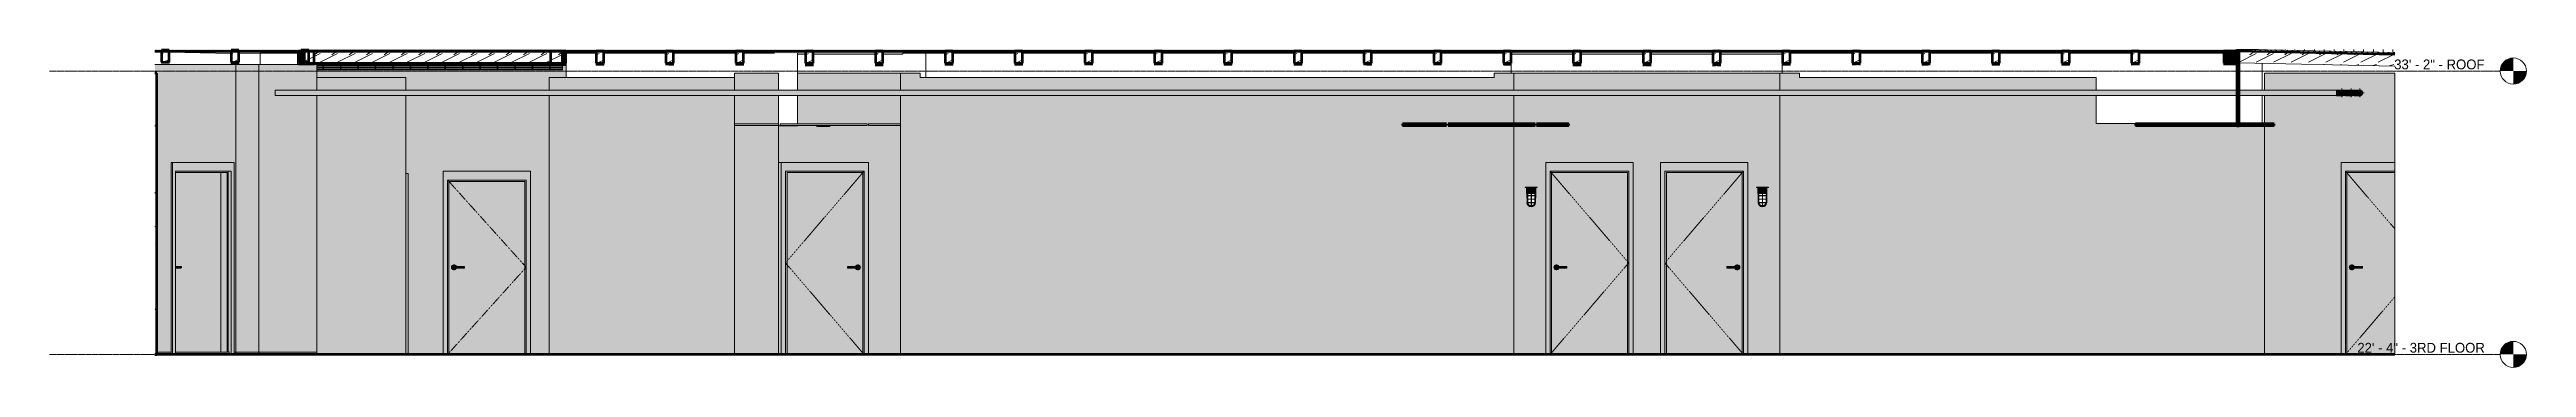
# Model space of a CAD drawing. Header units: inches. Extents: x 10304 to 16189, y 229 to 496.
# Drawn here: x 13721 to 14856, y 262 to 408 of the extents above; entities that cross this region are included whole.
import ezdxf

# ---------------------------------------------------------------- set-up
doc = ezdxf.new("R2010")
doc.units = ezdxf.units.IN
doc.header["$MEASUREMENT"] = 0
doc.linetypes.add('Dash 1_16_', pattern=[0.125, 0.0625, -0.0625])
doc.linetypes.add('Grid Line 1_2_', pattern=[0.875, 0.5, -0.125, 0.125, -0.125])
for name, color, linetype, lineweight in [('0-2', 10, 'Continuous', 9), ('0-4', 90, 'Continuous', 5), ('0-5', 7, 'Continuous', 18), ('A-CLNG', 13, 'Continuous', 18), ('A-CLNG-1', 13, 'Continuous', 60), ('A-CLNG-2', 13, 'Continuous', 5), ('A-DOOR', 31, 'Continuous', 18), ('A-DOOR-1', 31, 'Dash 1_16_', 9), ('A-DOOR-2', 31, 'Continuous', 9), ('A-DOOR-3', 254, 'Continuous', 18), ('A-DOOR-4', 21, 'Continuous', 18), ('A-DOOR-5', 10, 'Dash 1_16_', 9), ('A-DOOR-6', 10, 'Continuous', 9), ('A-DOOR-FRAM', 31, 'Continuous', 9), ('A-DOOR-FRAM-1', 31, 'Continuous', 18), ('A-DOOR-FRAM-3', 254, 'Continuous', 18), ('A-DOOR-FRAM-4', 10, 'Continuous', 9), ('A-FLOR-1', 53, 'Continuous', 5), ('A-FLOR-2', 250, 'Continuous', 60), ('A-FLOR-3', 7, 'Continuous', 18), ('A-FLOR-LEVL', 51, 'Continuous', 9), ('A-FLOR-LEVL-1', 51, 'Grid Line 1_2_', 9), ('A-FLOR-MCUT-1', 7, 'Continuous', 18), ('A-FLOR-PATT-1', 10, 'Continuous', 9), ('A-FLOR-PATT-2', 253, 'Continuous', 9), ('A-ROOF-1', 7, 'Continuous', 18), ('A-ROOF-2', 251, 'Continuous', 5), ('A-ROOF-3', 250, 'Continuous', 60), ('A-ROOF-PATT-1', 253, 'Continuous', 9), ('A-ROOF-PATT-2', 252, 'Continuous', 9), ('A-ROOF-PATT-3', 10, 'Continuous', 9), ('A-WALL-PATT-3', 111, 'Continuous', 9), ('E-LITE-EQPM', 33, 'Continuous', 9), ('I-WALL', 2, 'Continuous', 18), ('I-WALL-2', 7, 'Continuous', 18), ('I-WALL-3', 2, 'Continuous', 5), ('I-WALL-4', 2, 'Continuous', 60), ('I-WALL-5', 50, 'Continuous', 18), ('P-PIPE', 3, 'Continuous', 9), ('P-PIPE-1', 3, 'Continuous', 5), ('P-PIPE-CNTR', 3, 'Continuous', 9), ('S-BEAM', 12, 'Continuous', 9), ('S-BEAM-1', 10, 'Continuous', 9), ('S-BEAM-2', 250, 'Continuous', 60), ('S-BEAM-3', 35, 'Continuous', 9)]:
    doc.layers.add(name, color=color, linetype=linetype, lineweight=lineweight)
doc.styles.add('Century Gothic', font='ufonts.com_century-gothic.ttf', dxfattribs={"height": 4.5})
pattern_1 = [(0, (3144.729, 0), (0, 2.399), []), (315, (3144.729, 0), (2.3985062, 0), [3.393, -3.393]), (45, (3144.729, 0), (2.3985062, 0), [3.393, -3.393])]
pattern_2 = [(180.895, (3147.928, 401.656), (22.0729628793, 0.302817983), [3.199, -28.792]), (180.597, (3152.726, 401.606), (-11.193527481, -0.199640981), [7.997, -7.997]), (180.398, (3152.726, 401.523), (-17.5921865517, -0.1782058647), [4.798, -19.193])]
pattern_3 = [(216.87, (3147.928, 7.997), (23.9897714, 15.993643), [3.998, -35.986]), (206.565, (3152.726, 5.598), (-7.99708, -7.996619), [8.941, -8.941]), (198.435, (3152.726, 1.599), (-15.9938446, -7.997098), [5.058, -20.23])]
pattern_4 = [(180.895, (3147.928, 402.117), (22.0729628793, 0.3028179829), [3.199, -28.792]), (180.597, (3152.726, 402.067), (-11.193527481, -0.199640981), [7.997, -7.997]), (180.398, (3152.726, 401.983), (-17.5921865517, -0.1782058647), [4.798, -19.193])]

msp = doc.modelspace()

# ---------------------------------------------------------------- texts
at = {"layer": 'A-FLOR-LEVL', "char_height": 4.5, "attachment_point": 1, "style": 'Century Gothic'}
for s, insert, width in [('33\' - 2" - ROOF', (14795.8, 403.3), 52.116), ('22\' - 4" - 3RD FLOOR', (14778.9, 273.3), 72.568)]:
    msp.add_mtext(s, dxfattribs=dict(at, insert=insert, width=width))

# ---------------------------------------------------------------- blocks, each defined once
blk = doc.blocks.new('CTR - 1st Phase - Shell_rvt-3-INTERIOR ELEVATION - CORRIDOR WEST _302_W_ - 3RD FLOOR - WEST WALL')
at = {"layer": 'A-FLOR-1'}
h = blk.add_hatch(color=256, dxfattribs=at)
h.paths.add_polyline_path([(2518.4, 403.5), (2519.1, 403.5), (2519.1, 407.1), (2520.1, 407.1), (2520.1, 407.2), (2491.6, 407.2), (2491.6, 406), (2501.3, 406.2), (2518.4, 406.2)], flags=0)
h.paths.add_polyline_path([(2641.7, 403.5), (2641.7, 406.2), (2655.4, 406.2), (2655.4, 407.2), (2639.9, 407.2), (2639.9, 407.1), (2641.5, 407.1), (2641.5, 403.5)], flags=0)
h.paths.add_polyline_path([(3159.1, 405.8), (3167.4, 405.8), (3167.4, 407.2), (3138.9, 407.2), (3138.9, 405.8), (3141.4, 405.8)], flags=0)
h.paths.add_polyline_path([(3094.9, 405.8), (3103.4, 405.8), (3103.4, 407.2), (3074.9, 407.2), (3074.9, 406.2), (3075, 406.2), (3075, 405.8), (3090.8, 405.8)], flags=0)
h.paths.add_polyline_path([(3135.4, 405.8), (3135.4, 407.2), (3106.9, 407.2), (3106.9, 405.8), (3127, 405.8)], flags=0)
h.paths.add_polyline_path([(3191.2, 405.8), (3199.2, 405.8), (3199.2, 406.2), (3199.4, 406.2), (3199.4, 407.2), (3170.9, 407.2), (3170.9, 405.8)], flags=0)
h.paths.add_polyline_path([(2774, 405.8), (2783.4, 405.8), (2783.4, 407.2), (2754.9, 407.2), (2754.9, 405.8)], flags=0)
h.paths.add_polyline_path([(2795.4, 405.8), (2796, 405.8), (2796, 406.2), (2815.4, 406.2), (2815.4, 407.2), (2786.9, 407.2), (2786.9, 405.8), (2794.9, 405.8)], flags=0)
h.paths.add_polyline_path([(2751.4, 405.8), (2751.4, 407.2), (2722.9, 407.2), (2722.9, 406.2), (2747.7, 406.2), (2747.7, 405.8)], flags=0)
h.paths.add_polyline_path([(2488.1, 406), (2488.1, 407.2), (2459.6, 407.1), (2459.6, 406.6), (2485.2, 406.1)], flags=0)
h.paths.add_polyline_path([(2718.8, 406.2), (2719.4, 406.2), (2719.4, 407.2), (2690.9, 407.2), (2690.9, 406.2), (2709.8, 406.2)], flags=0)
h.paths.add_polyline_path([(3234.9, 406.2), (3263.4, 406.2), (3263.4, 407.2), (3234.9, 407.2), (3234.9, 406.4)], flags=0)
h.paths.add_polyline_path([(3231.4, 406.2), (3231.4, 407.2), (3202.9, 407.2), (3202.9, 406.2), (3223.3, 406.2)], flags=0)
h.paths.add_polyline_path([(3319.6, 406.2), (3327.4, 406.2), (3327.4, 407.2), (3298.9, 407.2), (3298.9, 406.2)], flags=0)
h.paths.add_polyline_path([(3330.9, 406.2), (3359.4, 406.2), (3359.4, 407.2), (3330.9, 407.2), (3330.9, 406.8)], flags=0)
h.paths.add_polyline_path([(3266.9, 406.2), (3295.4, 406.2), (3295.4, 407.2), (3266.9, 407.2), (3266.9, 406.5)], flags=0)
h.paths.add_polyline_path([(3362.9, 406.2), (3401.7, 406.2), (3401.7, 407.1), (3407.7, 407.1), (3407.7, 407.2), (3362.9, 407.2), (3362.9, 407)], flags=0)
h.paths.add_polyline_path([(2818.9, 406.2), (2847.4, 406.2), (2847.4, 407.2), (2818.9, 407.2), (2818.9, 406.2)], flags=0)
h.paths.add_polyline_path([(2687.4, 406.2), (2687.4, 407.2), (2658.9, 407.2), (2658.9, 406.2), (2677.7, 406.2)], flags=0)
h.paths.add_polyline_path([(2850.9, 406.2), (2879.4, 406.2), (2879.4, 407.2), (2850.9, 407.2), (2850.9, 406.3)], flags=0)
h.paths.add_polyline_path([(2882.9, 406.2), (2911.4, 406.2), (2911.4, 407.2), (2882.9, 407.2), (2882.9, 406.3)], flags=0)
h.paths.add_polyline_path([(2914.9, 406.2), (2943.4, 406.2), (2943.4, 407.2), (2914.9, 407.2), (2914.9, 406.4)], flags=0)
h.paths.add_polyline_path([(2946.9, 406.2), (2975.4, 406.2), (2975.4, 407.2), (2946.9, 407.2), (2946.9, 406.4)], flags=0)
h.paths.add_polyline_path([(2978.9, 406.2), (3007.4, 406.2), (3007.4, 407.2), (2978.9, 407.2), (2978.9, 406.5)], flags=0)
h.paths.add_polyline_path([(3067.1, 406.2), (3071.4, 406.2), (3071.4, 407.2), (3042.9, 407.2), (3042.9, 406.2), (3062.8, 406.2)], flags=0)
h.paths.add_polyline_path([(3010.9, 406.2), (3039.4, 406.2), (3039.4, 407.2), (3010.9, 407.2), (3010.9, 406.5)], flags=0)
h.paths.add_polyline_path([(2456.1, 406.7), (2456.1, 407.2), (2453.1, 407.2), (2453.1, 406.7)], flags=0)
at = {"layer": 'A-FLOR-PATT-1'}
h = blk.add_hatch(dxfattribs=at)
h.set_pattern_fill('FP_17', color=256, style=0, pattern_type=2)
h.set_pattern_definition(pattern_1)
h.paths.add_polyline_path([(3383.8, 407.2), (3407.7, 407.2), (3407.7, 407.9), (2453.1, 407.9), (2453.1, 407.2), (3351.7, 407.2)], flags=0)
h = blk.add_hatch(dxfattribs=at)
h.set_pattern_fill('FP_17', color=256, style=0, pattern_type=2)
h.set_pattern_definition(pattern_1)
h.paths.add_polyline_path([(3480.1, 405.8), (3480, 406.5), (3414.4, 407.9), (3407.7, 407.9), (3407.7, 407.3), (3480, 405.8)], flags=0)
at = {"layer": 'A-FLOR-PATT-2'}
h = blk.add_hatch(dxfattribs=at)
h.set_pattern_fill('FP_20', color=256, style=0, pattern_type=2)
h.set_pattern_definition([(0, (3144.729, 0), (0, 4.5), []), (90, (3144.729, 0), (-4.5, 3e-16), [])])
h.paths.add_polyline_path([(3480.1, 406.5), (3480, 407.9), (3414.4, 407.9), (3480, 406.5)], flags=0)
at = {"layer": 'A-ROOF-2'}
blk.add_hatch(color=256, dxfattribs=at).paths.add_polyline_path([(3407.7, 373.8), (3408.7, 373.8), (3408.7, 374), (3407.7, 374)], flags=0)
at = {"layer": 'A-ROOF-PATT-1'}
h = blk.add_hatch(dxfattribs=at)
h.set_pattern_fill('FP_17', color=256, style=0, pattern_type=2)
h.set_pattern_definition(pattern_1)
h.paths.add_polyline_path([(3408.7, 407.2), (3408.7, 407.3), (3408.7, 407.2)], flags=0)
at = {"layer": 'A-ROOF-PATT-2'}
h = blk.add_hatch(dxfattribs=at)
h.set_pattern_fill('FP_18', color=256, style=0, pattern_type=2)
h.set_pattern_definition([(161.57, (3144.969, 0.24), (-1.92045124, 0.00015035), [0, -13.661, 1.517, 0]), (18.43, (3144.489, 0.24), (-1.92045124, -0.00015035), [0, -13.661, 1.517, 0]), (108.43, (3144.969, 0.24), (0.9599691, -4.80073665), [4.553, -10.625]), (71.57, (3144.489, 0.24), (0.9599691, 4.80073665), [4.553, -10.625])])
h.paths.add_polyline_path([(3407.7, 374), (3408.7, 374), (3408.7, 401.6), (3407.7, 401.6), (3407.7, 381.7)], flags=0)
h.paths.add_polyline_path([(3408.6, 407.1), (3408.7, 407.1), (3408.7, 407.2), (3407.7, 407.3), (3407.7, 407.1)], flags=0)
at = {"layer": 'A-ROOF-PATT-3'}
h = blk.add_hatch(dxfattribs=at)
h.set_pattern_fill('FP_19', color=256, style=0, pattern_type=2)
h.set_pattern_definition([(0, (3144.729, 0), (15.36, 3.84), [0.634, -10.886, 0.634, -10.886, -61.44]), (0, (3144.729, 0), (15.36, 3.84), [-23.04, 0.634, -22.406, 0.634, -10.886, -26.88]), (0, (3144.729, 0), (15.36, 3.84), [-57.6, 0.634, -7.046, 0.634, -18.566]), (120, (3150.489, 1.92), (-11.005538, 11.38215), [0.634, -10.886, 0.634, -10.886, -61.44]), (120, (3150.489, 1.92), (-11.005538, 11.38215), [-23.04, 0.634, -22.406, 0.634, -10.886, -26.88]), (120, (3150.489, 1.92), (-11.005538, 11.38215), [-57.6, 0.634, -7.046, 0.634, -18.566]), (240, (3152.409, 9.6), (-4.354462, -15.22215), [0.634, -10.886, 0.634, -10.886, -61.44]), (240, (3152.409, 9.6), (-4.354462, -15.22215), [-23.04, 0.634, -22.406, 0.634, -10.886, -26.88]), (240, (3152.409, 9.6), (-4.354462, -15.22215), [-57.6, 0.634, -7.046, 0.634, -18.566])])
h.paths.add_polyline_path([(3407.7, 372.9), (3408.7, 372.9), (3408.7, 373.1), (3407.7, 373.1), (3407.7, 372.9)], flags=0)
at = {"layer": 'A-FLOR-2'}
for p, q in [((2453.1, 407.2), (3407.7, 407.2)), ((3407.7, 407.9), (3407.7, 407.3)), ((3407.7, 407.2), (3407.7, 407.9)), ((3407.7, 407.3), (3480.1, 405.8)), ((3480.1, 268), (2453.1, 268))]:
    blk.add_line(p, q, dxfattribs=at)
at = {"layer": 'A-FLOR-3'}
for p, q in [((2453.1, 406.7), (2456.1, 406.7)), ((2459.6, 406.6), (2488.1, 406)), ((2491.6, 406), (2501.3, 406.2)), ((2501.3, 406.2), (2518.4, 406.2)), ((2641.7, 406.2), (2655.4, 406.2)), ((2658.9, 406.2), (2687.4, 406.2)), ((2690.9, 406.2), (2719.4, 406.2)), ((2722.9, 406.2), (2737.2, 406.2)), ((2747.7, 405.8), (2751.4, 405.8)), ((2754.9, 405.8), (2783.4, 405.8)), ((2786.9, 405.8), (2796, 405.8)), ((2796, 405.8), (2796, 406.2)), ((2796, 406.2), (2815.4, 406.2)), ((2818.9, 406.2), (2847.4, 406.2)), ((2850.9, 406.2), (2879.4, 406.2)), ((2882.9, 406.2), (2911.4, 406.2)), ((2914.9, 406.2), (2943.4, 406.2)), ((2946.9, 406.2), (2975.4, 406.2)), ((2978.9, 406.2), (3007.4, 406.2)), ((3010.9, 406.2), (3039.4, 406.2)), ((3042.9, 406.2), (3071.4, 406.2)), ((3074.9, 406.2), (3075, 406.2)), ((3075, 405.8), (3103.4, 405.8)), ((3106.9, 405.8), (3135.4, 405.8)), ((3138.9, 405.8), (3167.4, 405.8)), ((3170.9, 405.8), (3199.2, 405.8)), ((3199.2, 406.2), (3199.4, 406.2)), ((3202.9, 406.2), (3231.4, 406.2)), ((3234.9, 406.2), (3263.4, 406.2)), ((3266.9, 406.2), (3295.4, 406.2)), ((3298.9, 406.2), (3327.4, 406.2)), ((3330.9, 406.2), (3359.4, 406.2)), ((3362.9, 406.2), (3401.7, 406.2))]:
    blk.add_line(p, q, dxfattribs=at)
at = {"layer": 'A-FLOR-MCUT-1'}
blk.add_line((3480.1, 406.5), (3414.4, 407.9), dxfattribs=at)
at = {"layer": 'A-ROOF-1'}
for p, q in [((2501.3, 406.2), (2501.3, 401)), ((2518.4, 406.2), (2518.4, 401)), ((2641.7, 395), (2641.7, 406.2)), ((2747.7, 389.2), (2747.7, 406.2)), ((2806.5, 395), (2806.5, 406.2)), ((3075, 397), (3075, 406.2)), ((3199.2, 397), (3199.2, 406.2)), ((3408.7, 407.2), (3407.7, 407.3)), ((3419.3, 401.5), (3419.3, 389.2)), ((2747.7, 373.8), (2747.7, 386.8)), ((3419.3, 386.8), (3419.3, 374)), ((2747.7, 372.9), (2739, 372.9)), ((2747.7, 372.9), (2747.7, 373.1)), ((3407.7, 374), (3408.7, 374)), ((3407.7, 373.5), (3408.7, 373.5))]:
    blk.add_line(p, q, dxfattribs=at)
at = {"layer": 'A-ROOF-3'}
for p, q in [((3407.7, 407.9), (3407.7, 372.9)), ((3408.7, 372.9), (3408.7, 407.9)), ((3407.7, 372.9), (3408.7, 372.9))]:
    blk.add_line(p, q, dxfattribs=at)
blk = doc.blocks.new('HOLLOW METAL - STAIR DOOR 3-0 x 6-8-2686441-INTERIOR ELEVATION - CORRIDOR WEST _302_W_ - 3RD FLOOR - WEST WALL')
at = {"layer": 'A-DOOR-3'}
h = blk.add_hatch(color=256, dxfattribs=at)
h.paths.add_polyline_path([(2590, 307.7), (2589.9, 307.9), (2589.9, 307.9), (2589.9, 308), (2589.9, 308.1), (2590, 308.3), (2590, 308.3), (2589.9, 308), (2590, 307.7)], flags=0)
h.paths.add_polyline_path([(2590.2, 306.8), (2590.5, 306.9), (2590.8, 307), (2591, 307.2), (2591.2, 307.4), (2591.3, 307.6), (2590.2, 307.6), (2590, 307.7), (2590, 307.7), (2589.9, 308), (2590, 308.3), (2590.1, 308.4), (2590.2, 308.4), (2590.4, 308.4), (2590.5, 308.4), (2591.3, 308.4), (2591.2, 308.6), (2591, 308.8), (2590.8, 309), (2590.5, 309.1), (2590.2, 309.2), (2589.9, 309.1), (2589.6, 309), (2589.3, 308.8), (2589.2, 308.6), (2589, 308.3), (2589, 308), (2589, 307.7), (2589.2, 307.4), (2589.3, 307.2), (2589.6, 307), (2589.9, 306.9)], flags=0)
h = blk.add_hatch(color=256, dxfattribs=at)
h.paths.add_polyline_path([(2590, 308.3), (2589.9, 308.1), (2589.9, 308.1), (2589.9, 308), (2589.9, 308), (2590, 308.3)], flags=0)
h.paths.add_polyline_path([(2590.2, 308), (2590.9, 308), (2590.9, 308.4), (2590.8, 308.4), (2590.3, 308.4), (2590.3, 308.4), (2590.1, 308.4), (2590, 308.3), (2590, 308.3), (2589.9, 308), (2590.1, 308)], flags=0)
for points in [[(2590.9, 307.6), (2590.9, 308), (2589.9, 308), (2589.9, 307.8), (2590, 307.7), (2590, 307.7), (2590.1, 307.6), (2590.2, 307.6), (2590.4, 307.6), (2590.5, 307.6), (2590.8, 307.6)], [(2595, 308), (2595, 308.4), (2590.9, 308.4), (2590.9, 308), (2593.5, 308)], [(2591.4, 307.6), (2595, 307.6), (2595, 308), (2590.9, 308), (2590.9, 307.6), (2591.4, 307.6)]]:
    blk.add_hatch(color=256, dxfattribs=at).paths.add_polyline_path(points, flags=0)
at = {"layer": 'A-DOOR-4'}
h = blk.add_hatch(color=256, dxfattribs=at)
h.paths.add_polyline_path([(2587.9, 268), (2622.7, 268), (2622.7, 347.4), (2587.9, 347.4), (2587.9, 277.3)], flags=0)
h.paths.add_polyline_path([(2590.2, 306.8), (2589.9, 306.9), (2589.6, 307), (2589.3, 307.2), (2589.2, 307.4), (2589, 307.7), (2589, 308), (2589, 308.3), (2589.2, 308.6), (2589.3, 308.8), (2589.6, 309), (2589.9, 309.1), (2590.2, 309.2), (2590.5, 309.1), (2590.8, 309), (2591, 308.8), (2591.2, 308.6), (2591.3, 308.4), (2595, 308.4), (2595, 307.6), (2591.3, 307.6), (2591.2, 307.4), (2591, 307.2), (2590.8, 307), (2590.5, 306.9)], flags=0)
at = {"layer": 'A-DOOR-FRAM-3'}
for points in [[(2585.3, 268), (2587.3, 268), (2587.3, 348), (2623.3, 348), (2623.3, 268), (2625.3, 268), (2625.3, 352), (2585.3, 352), (2585.3, 303)], [(2587.9, 268), (2587.9, 347.4), (2622.7, 347.4), (2622.7, 268), (2623.3, 268), (2623.3, 348), (2587.3, 348), (2587.3, 268)]]:
    blk.add_hatch(color=256, dxfattribs=at).paths.add_polyline_path(points, flags=0)
at = {"layer": 'A-DOOR-5'}
for p, q in [((2587.3, 348), (2623.3, 308)), ((2623.3, 308), (2587.3, 268))]:
    blk.add_line(p, q, dxfattribs=at)
at = {"layer": 'A-DOOR-6'}
for p, q in [((2595, 308.4), (2590.9, 308.4)), ((2590.9, 307.6), (2595, 307.6)), ((2595, 308.4), (2595, 308)), ((2595, 308), (2595, 307.6))]:
    blk.add_line(p, q, dxfattribs=at)
at = {"layer": 'A-DOOR-6', "flags": 128}
for points in [[(2590.9, 308.4), (2590.8, 308.4), (2590.8, 308.4), (2590.8, 308.4), (2590.8, 308.4), (2590.8, 308.4), (2590.7, 308.4), (2590.7, 308.4), (2590.7, 308.4), (2590.7, 308.4), (2590.6, 308.4), (2590.6, 308.4), (2590.6, 308.4), (2590.6, 308.4), (2590.6, 308.4), (2590.5, 308.4), (2590.5, 308.4), (2590.5, 308.4), (2590.5, 308.4), (2590.5, 308.4), (2590.4, 308.4), (2590.4, 308.4), (2590.4, 308.4), (2590.4, 308.4), (2590.4, 308.4), (2590.4, 308.4), (2590.4, 308.4), (2590.3, 308.4), (2590.3, 308.4), (2590.3, 308.4), (2590.3, 308.4), (2590.3, 308.4), (2590.3, 308.4), (2590.3, 308.4), (2590.3, 308.4), (2590.3, 308.4), (2590.3, 308.4), (2590.3, 308.4), (2590.3, 308.4), (2590.3, 308.4)], [(2590.3, 307.6), (2590.3, 307.6), (2590.3, 307.6), (2590.3, 307.6), (2590.3, 307.6), (2590.3, 307.6), (2590.3, 307.6), (2590.3, 307.6), (2590.3, 307.6), (2590.3, 307.6), (2590.3, 307.6), (2590.3, 307.6), (2590.3, 307.6), (2590.4, 307.6), (2590.4, 307.6), (2590.4, 307.6), (2590.4, 307.6), (2590.4, 307.6), (2590.4, 307.6), (2590.4, 307.6), (2590.5, 307.6), (2590.5, 307.6), (2590.5, 307.6), (2590.5, 307.6), (2590.5, 307.6), (2590.5, 307.6), (2590.6, 307.6), (2590.6, 307.6), (2590.6, 307.6), (2590.6, 307.6), (2590.7, 307.6), (2590.7, 307.6), (2590.7, 307.6), (2590.7, 307.6), (2590.7, 307.6), (2590.8, 307.6), (2590.8, 307.6), (2590.8, 307.6), (2590.8, 307.6), (2590.9, 307.6), (2590.9, 307.6)]]:
    blk.add_lwpolyline(points, dxfattribs=at)
at = {"layer": 'A-DOOR-6'}
for start, end in [(19.6343, 180), (180, 340.4367)]:
    blk.add_arc((2590.2, 308), 1.18, start, end, dxfattribs=at)
at = {"layer": 'A-DOOR-FRAM-4'}
for p, q in [((2587.3, 348), (2623.3, 348)), ((2587.3, 268), (2587.3, 348)), ((2587.9, 347.4), (2622.7, 347.4)), ((2587.9, 268), (2587.9, 347.4)), ((2622.7, 347.4), (2622.7, 268)), ((2623.3, 348), (2623.3, 268))]:
    blk.add_line(p, q, dxfattribs=at)
blk = doc.blocks.new('CTR - 1st Phase -Stairs _ Elevators_rvt-3-INTERIOR ELEVATION - CORRIDOR WEST _302_W_ - 3RD FLOOR - WEST WALL')
at = {"layer": 'I-WALL-5'}
h = blk.add_hatch(color=256, dxfattribs=at)
h.paths.add_polyline_path([(2569.2, 268), (2585.3, 268), (2585.3, 352), (2625.3, 352), (2625.3, 268), (2633.9, 268), (2633.9, 386.8), (2568.2, 386.8), (2568.2, 351), (2569.2, 351), (2569.2, 300.6)], flags=0)
h.paths.add_polyline_path([(2613.6, 389.2), (2633.9, 389.2), (2633.9, 395), (2641.7, 395), (2641.7, 403.5), (2641.5, 403.5), (2641.5, 400.6), (2639.9, 400.6), (2639.9, 398.6), (2527.2, 398.6), (2527.2, 395), (2568.2, 395), (2568.2, 389.2), (2609.5, 389.2)], flags=0)
h.paths.add_polyline_path([(2519.1, 401), (2519.1, 403.5), (2518.4, 403.5), (2518.4, 401)], flags=0)
at = {"layer": 'I-WALL-2'}
for p, q in [((2519.1, 403.5), (2518.4, 403.5)), ((2641.7, 403.5), (2641.5, 403.5)), ((2585.3, 268), (2585.3, 352)), ((2585.3, 352), (2625.3, 352)), ((2625.3, 352), (2625.3, 268))]:
    blk.add_line(p, q, dxfattribs=at)
at = {"layer": '0-5'}
blk.add_blockref('HOLLOW METAL - STAIR DOOR 3-0 x 6-8-2686441-INTERIOR ELEVATION - CORRIDOR WEST _302_W_ - 3RD FLOOR - WEST WALL', (0, 0), dxfattribs=at)
blk = doc.blocks.new('LVL-Laminated Veneer Lumber - _2_SISTERED 4X6 PINE-2262742-INTERIOR ELEVATION - CORRIDOR WEST _302_W_ - 3RD FLOOR - WEST WALL')
at = {"layer": 'S-BEAM-3'}
for points in [[(3408.7, 401.6), (3408.7, 407.1), (3401.7, 407.1), (3401.7, 401.6), (3408.6, 401.6)], [(3401.7, 400.7), (3407.7, 400.7), (3407.7, 401.6), (3401.7, 401.6)]]:
    blk.add_hatch(color=256, dxfattribs=at).paths.add_polyline_path(points, flags=0)
at = {"layer": 'S-BEAM-1'}
blk.add_line((3401.7, 401.6), (3401.7, 400.7), dxfattribs=at)
at = {"layer": 'S-BEAM-2'}
for p, q in [((3408.7, 407.1), (3401.7, 407.1)), ((3401.7, 407.1), (3401.7, 401.6)), ((3401.7, 401.6), (3408.7, 401.6)), ((3408.7, 401.6), (3408.7, 407.1))]:
    blk.add_line(p, q, dxfattribs=at)
blk = doc.blocks.new('LVL-Laminated Veneer Lumber - _2_SISTERED 4X6 PINE-V83-INTERIOR ELEVATION - CORRIDOR WEST _302_W_ - 3RD FLOOR - WEST WALL')
at = {"layer": 'S-BEAM-3'}
for points in [[(2641.1, 401.6), (2641.5, 401.6), (2641.5, 407.1), (2639.9, 407.1), (2639.9, 401.7), (2634.5, 401.7), (2634.5, 401.6), (2639.9, 401.6)], [(2641.5, 400.6), (2641.5, 401.6), (2634.5, 401.6), (2634.5, 400.6), (2641.5, 400.6)]]:
    blk.add_hatch(color=256, dxfattribs=at).paths.add_polyline_path(points, flags=0)
at = {"layer": 'S-BEAM-1'}
for p, q in [((2634.5, 401.6), (2634.5, 400.6)), ((2641.5, 400.6), (2634.5, 400.6)), ((2641.5, 401.6), (2641.5, 400.6))]:
    blk.add_line(p, q, dxfattribs=at)
at = {"layer": 'S-BEAM-2'}
for p, q in [((2641.5, 407.1), (2634.5, 407.1)), ((2634.5, 407.1), (2634.5, 401.6)), ((2634.5, 401.6), (2641.5, 401.6)), ((2641.5, 401.6), (2641.5, 407.1))]:
    blk.add_line(p, q, dxfattribs=at)
blk = doc.blocks.new('LVL-Laminated Veneer Lumber - _2_SISTERED 4X6 PINE-V84-INTERIOR ELEVATION - CORRIDOR WEST _302_W_ - 3RD FLOOR - WEST WALL')
at = {"layer": 'S-BEAM-3'}
for points in [[(2519.1, 401.6), (2526.1, 401.6), (2526.1, 401.7), (2521.5, 401.7), (2521.5, 407.1), (2519.1, 407.1), (2519.1, 402)], [(2519.4, 400.7), (2526.1, 400.7), (2526.1, 401.6), (2519.1, 401.6), (2519.1, 400.7)]]:
    blk.add_hatch(color=256, dxfattribs=at).paths.add_polyline_path(points, flags=0)
at = {"layer": 'S-BEAM-1'}
for p, q in [((2519.1, 401.6), (2519.1, 400.7)), ((2526.1, 401.6), (2526.1, 400.7))]:
    blk.add_line(p, q, dxfattribs=at)
at = {"layer": 'S-BEAM-2'}
for p, q in [((2526.1, 407.1), (2519.1, 407.1)), ((2519.1, 407.1), (2519.1, 401.6)), ((2519.1, 401.6), (2526.1, 401.6)), ((2526.1, 401.6), (2526.1, 407.1))]:
    blk.add_line(p, q, dxfattribs=at)
blk = doc.blocks.new('LVL-Laminated Veneer Lumber - 4X6 S_ PINE - NO_ 1-2291758-INTERIOR ELEVATION - CORRIDOR WEST _302_W_ - 3RD FLOOR - WEST WALL')
at = {"layer": 'S-BEAM-1'}
h = blk.add_hatch(dxfattribs=at)
h.set_pattern_fill('FP_22', color=256, style=0, pattern_type=2)
h.set_pattern_definition([(216.864, (3147.928, 5.197), (23.989846, 15.9899307), [3.998, -35.983]), (206.56, (3152.726, 2.798), (-7.997778, -7.995921), [8.94, -8.94]), (198.431, (3152.726, -1.2), (-15.994719, -7.995033), [5.058, -20.23])])
h.paths.add_polyline_path([(2633.9, 398.7), (2639.9, 398.7), (2639.9, 399), (2527.2, 399), (2527.2, 398.7), (2625.3, 398.7)], flags=0)
h = blk.add_hatch(dxfattribs=at)
h.set_pattern_fill('FP_21', color=256, style=0, pattern_type=2)
h.set_pattern_definition(pattern_2)
h.paths.add_polyline_path([(2636.4, 398.6), (2639.9, 398.6), (2639.9, 398.7), (2527.2, 398.7), (2527.2, 398.6), (2633.9, 398.6)], flags=0)
for p, q in [((2639.9, 398.7), (2527.2, 398.7)), ((2639.9, 398.6), (2527.2, 398.6)), ((2639.9, 399), (2639.9, 398.7)), ((2639.9, 398.7), (2639.9, 398.6))]:
    blk.add_line(p, q, dxfattribs=at)
blk = doc.blocks.new('LVL-Laminated Veneer Lumber - 4X6 S_ PINE - NO_ 1-V85-INTERIOR ELEVATION - CORRIDOR WEST _302_W_ - 3RD FLOOR - WEST WALL')
at = {"layer": 'S-BEAM-1'}
h = blk.add_hatch(dxfattribs=at)
h.set_pattern_fill('FP_23', color=256, style=0, pattern_type=2)
h.set_pattern_definition([(216.864, (3147.928, 5.53), (23.989846, 15.9899307), [3.998, -35.983]), (206.56, (3152.726, 3.131), (-7.997778, -7.995921), [8.94, -8.94]), (198.431, (3152.726, -0.866), (-15.994719, -7.995033), [5.058, -20.23])])
h.paths.add_polyline_path([(2633.9, 399), (2639.9, 399), (2639.9, 399.6), (2527.2, 399.6), (2527.2, 399), (2625.3, 399)], flags=0)
h = blk.add_hatch(dxfattribs=at)
h.set_pattern_fill('FP_21', color=256, style=0, pattern_type=2)
h.set_pattern_definition(pattern_2)
h.paths.add_polyline_path([(2633.9, 399), (2639.9, 399), (2639.9, 399), (2527.2, 399), (2527.2, 399), (2625.3, 399)], flags=0)
for p, q in [((2639.9, 399), (2527.2, 399)), ((2639.9, 399), (2527.2, 399)), ((2639.9, 399.6), (2639.9, 399)), ((2639.9, 399), (2639.9, 399))]:
    blk.add_line(p, q, dxfattribs=at)
blk = doc.blocks.new('LVL-Laminated Veneer Lumber - 4X6 S_ PINE - NO_ 1-V86-INTERIOR ELEVATION - CORRIDOR WEST _302_W_ - 3RD FLOOR - WEST WALL')
at = {"layer": 'S-BEAM-1'}
h = blk.add_hatch(dxfattribs=at)
h.set_pattern_fill('FP_24', color=256, style=0, pattern_type=2)
h.set_pattern_definition([(216.864, (3147.928, 6.196), (23.989846, 15.9899307), [3.998, -35.983]), (206.56, (3152.726, 3.798), (-7.997778, -7.995921), [8.94, -8.94]), (198.431, (3152.726, -0.2), (-15.994719, -7.995033), [5.058, -20.23])])
h.paths.add_polyline_path([(2633.9, 399.7), (2639.9, 399.7), (2639.9, 400), (2527.2, 400), (2527.2, 399.7), (2625.3, 399.7)], flags=0)
h = blk.add_hatch(dxfattribs=at)
h.set_pattern_fill('FP_21', color=256, style=0, pattern_type=2)
h.set_pattern_definition(pattern_2)
h.paths.add_polyline_path([(2633.9, 399.6), (2639.9, 399.6), (2639.9, 399.7), (2527.2, 399.7), (2527.2, 399.6), (2625.3, 399.6)], flags=0)
for p, q in [((2639.9, 399.7), (2527.2, 399.7)), ((2639.9, 399.6), (2527.2, 399.6)), ((2639.9, 400), (2639.9, 399.7)), ((2639.9, 399.7), (2639.9, 399.6))]:
    blk.add_line(p, q, dxfattribs=at)
blk = doc.blocks.new('LVL-Laminated Veneer Lumber - 4X6 S_ PINE - NO_ 1-V87-INTERIOR ELEVATION - CORRIDOR WEST _302_W_ - 3RD FLOOR - WEST WALL')
at = {"layer": 'S-BEAM-1'}
h = blk.add_hatch(dxfattribs=at)
h.set_pattern_fill('FP_25', color=256, style=0, pattern_type=2)
h.set_pattern_definition([(216.864, (3147.928, 6.53), (23.989846, 15.9899307), [3.998, -35.983]), (206.56, (3152.726, 4.131), (-7.997778, -7.995921), [8.94, -8.94]), (198.431, (3152.726, 0.134), (-15.994719, -7.995033), [5.058, -20.23])])
h.paths.add_polyline_path([(2639.9, 400), (2639.9, 400.6), (2527.2, 400.6), (2527.2, 400), (2637.9, 400)], flags=0)
h = blk.add_hatch(dxfattribs=at)
h.set_pattern_fill('FP_21', color=256, style=0, pattern_type=2)
h.set_pattern_definition(pattern_2)
h.paths.add_polyline_path([(2633.9, 400), (2639.9, 400), (2639.9, 400), (2527.2, 400), (2527.2, 400), (2625.3, 400)], flags=0)
for p, q in [((2639.9, 400), (2527.2, 400)), ((2639.9, 400), (2527.2, 400)), ((2639.9, 400.6), (2639.9, 400)), ((2639.9, 400), (2639.9, 400))]:
    blk.add_line(p, q, dxfattribs=at)
blk = doc.blocks.new('LVL-Laminated Veneer Lumber - 4X6 S_ PINE - NO_ 1-2260085-INTERIOR ELEVATION - CORRIDOR WEST _302_W_ - 3RD FLOOR - WEST WALL')
at = {"layer": 'S-BEAM-1'}
h = blk.add_hatch(dxfattribs=at)
h.set_pattern_fill('FP_26', color=256, style=0, pattern_type=2)
h.set_pattern_definition([(216.864, (3147.928, 7.196), (23.989846, 15.9899307), [3.998, -35.983]), (206.56, (3152.726, 4.798), (-7.997778, -7.995921), [8.94, -8.94]), (198.431, (3152.726, 0.8), (-15.994719, -7.995033), [5.058, -20.23])])
h.paths.add_polyline_path([(2527.2, 400.7), (2634.5, 400.7), (2634.5, 401.3), (2526.1, 401.3), (2526.1, 401), (2527.2, 401)], flags=0)
h = blk.add_hatch(dxfattribs=at)
h.set_pattern_fill('FP_21', color=256, style=0, pattern_type=2)
h.set_pattern_definition(pattern_2)
h.paths.add_polyline_path([(2581.5, 400.6), (2634.5, 400.6), (2634.5, 400.7), (2527.2, 400.7), (2527.2, 400.6), (2568.2, 400.6)], flags=0)
for p, q in [((2634.5, 400.7), (2527.2, 400.7)), ((2634.5, 400.6), (2527.2, 400.6))]:
    blk.add_line(p, q, dxfattribs=at)
blk = doc.blocks.new('LVL-Laminated Veneer Lumber - 4X6 S_ PINE - NO_ 1-2291797-INTERIOR ELEVATION - CORRIDOR WEST _302_W_ - 3RD FLOOR - WEST WALL')
at = {"layer": 'S-BEAM-1'}
h = blk.add_hatch(dxfattribs=at)
h.set_pattern_fill('FP_27', color=256, style=0, pattern_type=2)
h.set_pattern_definition([(216.864, (3147.928, 7.863), (23.989846, 15.9899307), [3.998, -35.983]), (206.56, (3152.726, 5.464), (-7.997778, -7.995921), [8.94, -8.94]), (198.431, (3152.726, 1.467), (-15.994719, -7.995033), [5.058, -20.23])])
h.paths.add_polyline_path([(2526.1, 401.4), (2634.5, 401.4), (2634.5, 401.6), (2526.1, 401.6)], flags=0)
h = blk.add_hatch(dxfattribs=at)
h.set_pattern_fill('FP_21', color=256, style=0, pattern_type=2)
h.set_pattern_definition(pattern_2)
h.paths.add_polyline_path([(2526.1, 401.3), (2634.5, 401.3), (2634.5, 401.4), (2526.1, 401.4)], flags=0)
for p, q in [((2634.5, 401.4), (2526.1, 401.4)), ((2634.5, 401.3), (2526.1, 401.3))]:
    blk.add_line(p, q, dxfattribs=at)
blk = doc.blocks.new('LVL-Laminated Veneer Lumber - 4X6 S_ PINE - NO_ 1-V88-INTERIOR ELEVATION - CORRIDOR WEST _302_W_ - 3RD FLOOR - WEST WALL')
at = {"layer": 'S-BEAM'}
h = blk.add_hatch(dxfattribs=at)
h.set_pattern_fill('FP_28', color=256, style=0, pattern_type=2)
h.set_pattern_definition(pattern_3)
h.paths.add_polyline_path([(2581.5, 401.7), (2639.9, 401.7), (2639.9, 407.2), (2521.5, 407.2), (2521.5, 401.7), (2568.2, 401.7)], flags=0)
at = {"layer": 'S-BEAM-1'}
h = blk.add_hatch(dxfattribs=at)
h.set_pattern_fill('FP_21', color=256, style=0, pattern_type=2)
h.set_pattern_definition(pattern_2)
h.paths.add_polyline_path([(2633.9, 401.6), (2634.5, 401.6), (2634.5, 401.7), (2526.1, 401.7), (2526.1, 401.6), (2625.3, 401.6)], flags=0)
blk.add_line((2634.5, 401.6), (2526.1, 401.6), dxfattribs=at)
at = {"layer": 'S-BEAM-2'}
for p, q in [((2521.5, 407.2), (2521.5, 401.7)), ((2639.9, 407.2), (2521.5, 407.2)), ((2521.5, 401.7), (2639.9, 401.7)), ((2639.9, 401.7), (2639.9, 407.2))]:
    blk.add_line(p, q, dxfattribs=at)
blk = doc.blocks.new('LVL-Laminated Veneer Lumber - 4X6 S_ PINE - NO_ 1-2262207-INTERIOR ELEVATION - CORRIDOR WEST _302_W_ - 3RD FLOOR - WEST WALL')
at = {"layer": 'S-BEAM'}
h = blk.add_hatch(dxfattribs=at)
h.set_pattern_fill('FP_28', color=256, style=0, pattern_type=2)
h.set_pattern_definition(pattern_3)
h.paths.add_polyline_path([(3359.4, 401.7), (3362.9, 401.7), (3362.9, 407.2), (3359.4, 407.2), (3359.4, 406.2)], flags=0)
at = {"layer": 'S-BEAM-1'}
h = blk.add_hatch(dxfattribs=at)
h.set_pattern_fill('FP_21', color=256, style=0, pattern_type=2)
h.set_pattern_definition(pattern_2)
h.paths.add_polyline_path([(3362.9, 400.7), (3362.9, 401.7), (3359.4, 401.7), (3359.4, 400.7)], flags=0)
for p, q in [((3359.4, 401.7), (3359.4, 400.7)), ((3362.9, 401.7), (3362.9, 400.7))]:
    blk.add_line(p, q, dxfattribs=at)
at = {"layer": 'S-BEAM-2'}
for p, q in [((3362.9, 407.2), (3359.4, 407.2)), ((3359.4, 407.2), (3359.4, 401.7)), ((3359.4, 401.7), (3362.9, 401.7)), ((3362.9, 401.7), (3362.9, 407.2))]:
    blk.add_line(p, q, dxfattribs=at)
blk = doc.blocks.new('LVL-Laminated Veneer Lumber - 4X6 S_ PINE - NO_ 1-V89-INTERIOR ELEVATION - CORRIDOR WEST _302_W_ - 3RD FLOOR - WEST WALL')
at = {"layer": 'S-BEAM'}
h = blk.add_hatch(dxfattribs=at)
h.set_pattern_fill('FP_28', color=256, style=0, pattern_type=2)
h.set_pattern_definition(pattern_3)
h.paths.add_polyline_path([(3330.9, 401.7), (3330.9, 407.2), (3327.4, 407.2), (3327.4, 401.7)], flags=0)
at = {"layer": 'S-BEAM-1'}
h = blk.add_hatch(dxfattribs=at)
h.set_pattern_fill('FP_21', color=256, style=0, pattern_type=2)
h.set_pattern_definition(pattern_2)
h.paths.add_polyline_path([(3330.9, 400.7), (3330.9, 401.7), (3327.4, 401.7), (3327.4, 400.7)], flags=0)
for p, q in [((3327.4, 401.7), (3327.4, 400.7)), ((3330.9, 401.7), (3330.9, 400.7))]:
    blk.add_line(p, q, dxfattribs=at)
at = {"layer": 'S-BEAM-2'}
for p, q in [((3330.9, 407.2), (3327.4, 407.2)), ((3327.4, 407.2), (3327.4, 401.7)), ((3327.4, 401.7), (3330.9, 401.7)), ((3330.9, 401.7), (3330.9, 407.2))]:
    blk.add_line(p, q, dxfattribs=at)
blk = doc.blocks.new('LVL-Laminated Veneer Lumber - 4X6 S_ PINE - NO_ 1-V90-INTERIOR ELEVATION - CORRIDOR WEST _302_W_ - 3RD FLOOR - WEST WALL')
at = {"layer": 'S-BEAM'}
h = blk.add_hatch(dxfattribs=at)
h.set_pattern_fill('FP_28', color=256, style=0, pattern_type=2)
h.set_pattern_definition(pattern_3)
h.paths.add_polyline_path([(3295.4, 401.7), (3298.9, 401.7), (3298.9, 407.2), (3295.4, 407.2), (3295.4, 406.2)], flags=0)
at = {"layer": 'S-BEAM-1'}
h = blk.add_hatch(dxfattribs=at)
h.set_pattern_fill('FP_21', color=256, style=0, pattern_type=2)
h.set_pattern_definition(pattern_2)
h.paths.add_polyline_path([(3298.9, 400.7), (3298.9, 401.7), (3295.4, 401.7), (3295.4, 400.7)], flags=0)
for p, q in [((3295.4, 401.7), (3295.4, 400.7)), ((3298.9, 401.7), (3298.9, 400.7))]:
    blk.add_line(p, q, dxfattribs=at)
at = {"layer": 'S-BEAM-2'}
for p, q in [((3298.9, 407.2), (3295.4, 407.2)), ((3295.4, 407.2), (3295.4, 401.7)), ((3295.4, 401.7), (3298.9, 401.7)), ((3298.9, 401.7), (3298.9, 407.2))]:
    blk.add_line(p, q, dxfattribs=at)
blk = doc.blocks.new('LVL-Laminated Veneer Lumber - 4X6 S_ PINE - NO_ 1-2262206-INTERIOR ELEVATION - CORRIDOR WEST _302_W_ - 3RD FLOOR - WEST WALL')
at = {"layer": 'S-BEAM'}
h = blk.add_hatch(dxfattribs=at)
h.set_pattern_fill('FP_28', color=256, style=0, pattern_type=2)
h.set_pattern_definition(pattern_3)
h.paths.add_polyline_path([(3263.4, 401.7), (3266.9, 401.7), (3266.9, 407.2), (3263.4, 407.2), (3263.4, 406.2)], flags=0)
at = {"layer": 'S-BEAM-1'}
h = blk.add_hatch(dxfattribs=at)
h.set_pattern_fill('FP_21', color=256, style=0, pattern_type=2)
h.set_pattern_definition(pattern_2)
h.paths.add_polyline_path([(3266.9, 400.7), (3266.9, 401.7), (3263.4, 401.7), (3263.4, 400.7)], flags=0)
for p, q in [((3263.4, 401.7), (3263.4, 400.7)), ((3266.9, 401.7), (3266.9, 400.7))]:
    blk.add_line(p, q, dxfattribs=at)
at = {"layer": 'S-BEAM-2'}
for p, q in [((3266.9, 407.2), (3263.4, 407.2)), ((3263.4, 407.2), (3263.4, 401.7)), ((3263.4, 401.7), (3266.9, 401.7)), ((3266.9, 401.7), (3266.9, 407.2))]:
    blk.add_line(p, q, dxfattribs=at)
blk = doc.blocks.new('LVL-Laminated Veneer Lumber - 4X6 S_ PINE - NO_ 1-V91-INTERIOR ELEVATION - CORRIDOR WEST _302_W_ - 3RD FLOOR - WEST WALL')
at = {"layer": 'S-BEAM'}
h = blk.add_hatch(dxfattribs=at)
h.set_pattern_fill('FP_28', color=256, style=0, pattern_type=2)
h.set_pattern_definition(pattern_3)
h.paths.add_polyline_path([(3231.4, 401.7), (3234.9, 401.7), (3234.9, 407.2), (3231.4, 407.2), (3231.4, 406.2)], flags=0)
at = {"layer": 'S-BEAM-1'}
h = blk.add_hatch(dxfattribs=at)
h.set_pattern_fill('FP_21', color=256, style=0, pattern_type=2)
h.set_pattern_definition(pattern_2)
h.paths.add_polyline_path([(3234.9, 400.7), (3234.9, 401.7), (3231.4, 401.7), (3231.4, 400.7)], flags=0)
for p, q in [((3231.4, 401.7), (3231.4, 400.7)), ((3234.9, 401.7), (3234.9, 400.7))]:
    blk.add_line(p, q, dxfattribs=at)
at = {"layer": 'S-BEAM-2'}
for p, q in [((3234.9, 407.2), (3231.4, 407.2)), ((3231.4, 407.2), (3231.4, 401.7)), ((3231.4, 401.7), (3234.9, 401.7)), ((3234.9, 401.7), (3234.9, 407.2))]:
    blk.add_line(p, q, dxfattribs=at)
blk = doc.blocks.new('LVL-Laminated Veneer Lumber - 4X6 S_ PINE - NO_ 1-V92-INTERIOR ELEVATION - CORRIDOR WEST _302_W_ - 3RD FLOOR - WEST WALL')
at = {"layer": 'S-BEAM'}
h = blk.add_hatch(dxfattribs=at)
h.set_pattern_fill('FP_28', color=256, style=0, pattern_type=2)
h.set_pattern_definition(pattern_3)
h.paths.add_polyline_path([(3202.9, 401.7), (3202.9, 407.2), (3199.4, 407.2), (3199.4, 401.7)], flags=0)
at = {"layer": 'S-BEAM-1'}
h = blk.add_hatch(dxfattribs=at)
h.set_pattern_fill('FP_21', color=256, style=0, pattern_type=2)
h.set_pattern_definition(pattern_2)
h.paths.add_polyline_path([(3202.9, 400.7), (3202.9, 401.7), (3199.4, 401.7), (3199.4, 400.7)], flags=0)
for p, q in [((3199.4, 401.7), (3199.4, 400.7)), ((3202.9, 401.7), (3202.9, 400.7))]:
    blk.add_line(p, q, dxfattribs=at)
at = {"layer": 'S-BEAM-2'}
for p, q in [((3202.9, 407.2), (3199.4, 407.2)), ((3199.4, 407.2), (3199.4, 401.7)), ((3199.4, 401.7), (3202.9, 401.7)), ((3202.9, 401.7), (3202.9, 407.2))]:
    blk.add_line(p, q, dxfattribs=at)
blk = doc.blocks.new('LVL-Laminated Veneer Lumber - 4X6 S_ PINE - NO_ 1-V93-INTERIOR ELEVATION - CORRIDOR WEST _302_W_ - 3RD FLOOR - WEST WALL')
at = {"layer": 'S-BEAM'}
h = blk.add_hatch(dxfattribs=at)
h.set_pattern_fill('FP_28', color=256, style=0, pattern_type=2)
h.set_pattern_definition(pattern_3)
h.paths.add_polyline_path([(3167.4, 401.7), (3170.9, 401.7), (3170.9, 407.2), (3167.4, 407.2), (3167.4, 405.8)], flags=0)
at = {"layer": 'S-BEAM-1'}
h = blk.add_hatch(dxfattribs=at)
h.set_pattern_fill('FP_21', color=256, style=0, pattern_type=2)
h.set_pattern_definition(pattern_2)
h.paths.add_polyline_path([(3170.9, 400.3), (3170.9, 401.7), (3167.4, 401.7), (3167.4, 400.3)], flags=0)
for p, q in [((3167.4, 401.7), (3167.4, 400.3)), ((3170.9, 401.7), (3170.9, 400.3))]:
    blk.add_line(p, q, dxfattribs=at)
at = {"layer": 'S-BEAM-2'}
for p, q in [((3170.9, 407.2), (3167.4, 407.2)), ((3167.4, 407.2), (3167.4, 401.7)), ((3167.4, 401.7), (3170.9, 401.7)), ((3170.9, 401.7), (3170.9, 407.2))]:
    blk.add_line(p, q, dxfattribs=at)
blk = doc.blocks.new('LVL-Laminated Veneer Lumber - 4X6 S_ PINE - NO_ 1-V94-INTERIOR ELEVATION - CORRIDOR WEST _302_W_ - 3RD FLOOR - WEST WALL')
at = {"layer": 'S-BEAM'}
h = blk.add_hatch(dxfattribs=at)
h.set_pattern_fill('FP_28', color=256, style=0, pattern_type=2)
h.set_pattern_definition(pattern_3)
h.paths.add_polyline_path([(3138.9, 401.7), (3138.9, 407.2), (3135.4, 407.2), (3135.4, 401.7), (3138.2, 401.7)], flags=0)
at = {"layer": 'S-BEAM-1'}
h = blk.add_hatch(dxfattribs=at)
h.set_pattern_fill('FP_21', color=256, style=0, pattern_type=2)
h.set_pattern_definition(pattern_2)
h.paths.add_polyline_path([(3137.1, 400.3), (3138.9, 400.3), (3138.9, 401.7), (3135.4, 401.7), (3135.4, 400.3)], flags=0)
for p, q in [((3135.4, 401.7), (3135.4, 400.3)), ((3138.9, 401.7), (3138.9, 400.3))]:
    blk.add_line(p, q, dxfattribs=at)
at = {"layer": 'S-BEAM-2'}
for p, q in [((3138.9, 407.2), (3135.4, 407.2)), ((3135.4, 407.2), (3135.4, 401.7)), ((3135.4, 401.7), (3138.9, 401.7)), ((3138.9, 401.7), (3138.9, 407.2))]:
    blk.add_line(p, q, dxfattribs=at)
blk = doc.blocks.new('LVL-Laminated Veneer Lumber - 4X6 S_ PINE - NO_ 1-V95-INTERIOR ELEVATION - CORRIDOR WEST _302_W_ - 3RD FLOOR - WEST WALL')
at = {"layer": 'S-BEAM'}
h = blk.add_hatch(dxfattribs=at)
h.set_pattern_fill('FP_28', color=256, style=0, pattern_type=2)
h.set_pattern_definition(pattern_3)
h.paths.add_polyline_path([(3103.4, 401.7), (3106.9, 401.7), (3106.9, 407.2), (3103.4, 407.2), (3103.4, 405.8)], flags=0)
at = {"layer": 'S-BEAM-1'}
h = blk.add_hatch(dxfattribs=at)
h.set_pattern_fill('FP_21', color=256, style=0, pattern_type=2)
h.set_pattern_definition(pattern_2)
h.paths.add_polyline_path([(3106.9, 400.3), (3106.9, 401.7), (3103.4, 401.7), (3103.4, 400.3)], flags=0)
for p, q in [((3103.4, 401.7), (3103.4, 400.3)), ((3106.9, 401.7), (3106.9, 400.3))]:
    blk.add_line(p, q, dxfattribs=at)
at = {"layer": 'S-BEAM-2'}
for p, q in [((3106.9, 407.2), (3103.4, 407.2)), ((3103.4, 407.2), (3103.4, 401.7)), ((3103.4, 401.7), (3106.9, 401.7)), ((3106.9, 401.7), (3106.9, 407.2))]:
    blk.add_line(p, q, dxfattribs=at)
blk = doc.blocks.new('LVL-Laminated Veneer Lumber - 4X6 S_ PINE - NO_ 1-2262204-INTERIOR ELEVATION - CORRIDOR WEST _302_W_ - 3RD FLOOR - WEST WALL')
at = {"layer": 'S-BEAM'}
h = blk.add_hatch(dxfattribs=at)
h.set_pattern_fill('FP_28', color=256, style=0, pattern_type=2)
h.set_pattern_definition(pattern_3)
h.paths.add_polyline_path([(3074.9, 401.7), (3074.9, 407.2), (3071.4, 407.2), (3071.4, 401.7)], flags=0)
at = {"layer": 'S-BEAM-1'}
h = blk.add_hatch(dxfattribs=at)
h.set_pattern_fill('FP_21', color=256, style=0, pattern_type=2)
h.set_pattern_definition(pattern_2)
h.paths.add_polyline_path([(3074.9, 400.7), (3074.9, 401.7), (3071.4, 401.7), (3071.4, 400.7)], flags=0)
for p, q in [((3071.4, 401.7), (3071.4, 400.7)), ((3074.9, 401.7), (3074.9, 400.7))]:
    blk.add_line(p, q, dxfattribs=at)
at = {"layer": 'S-BEAM-2'}
for p, q in [((3074.9, 407.2), (3071.4, 407.2)), ((3071.4, 407.2), (3071.4, 401.7)), ((3071.4, 401.7), (3074.9, 401.7)), ((3074.9, 401.7), (3074.9, 407.2))]:
    blk.add_line(p, q, dxfattribs=at)
blk = doc.blocks.new('LVL-Laminated Veneer Lumber - 4X6 S_ PINE - NO_ 1-2262205-INTERIOR ELEVATION - CORRIDOR WEST _302_W_ - 3RD FLOOR - WEST WALL')
at = {"layer": 'S-BEAM'}
h = blk.add_hatch(dxfattribs=at)
h.set_pattern_fill('FP_28', color=256, style=0, pattern_type=2)
h.set_pattern_definition(pattern_3)
h.paths.add_polyline_path([(3039.4, 401.7), (3042.9, 401.7), (3042.9, 407.2), (3039.4, 407.2), (3039.4, 406.2)], flags=0)
at = {"layer": 'S-BEAM-1'}
h = blk.add_hatch(dxfattribs=at)
h.set_pattern_fill('FP_21', color=256, style=0, pattern_type=2)
h.set_pattern_definition(pattern_2)
h.paths.add_polyline_path([(3042.9, 400.7), (3042.9, 401.7), (3039.4, 401.7), (3039.4, 400.7)], flags=0)
for p, q in [((3039.4, 401.7), (3039.4, 400.7)), ((3042.9, 401.7), (3042.9, 400.7))]:
    blk.add_line(p, q, dxfattribs=at)
at = {"layer": 'S-BEAM-2'}
for p, q in [((3042.9, 407.2), (3039.4, 407.2)), ((3039.4, 407.2), (3039.4, 401.7)), ((3039.4, 401.7), (3042.9, 401.7)), ((3042.9, 401.7), (3042.9, 407.2))]:
    blk.add_line(p, q, dxfattribs=at)
blk = doc.blocks.new('LVL-Laminated Veneer Lumber - 4X6 S_ PINE - NO_ 1-V96-INTERIOR ELEVATION - CORRIDOR WEST _302_W_ - 3RD FLOOR - WEST WALL')
at = {"layer": 'S-BEAM'}
h = blk.add_hatch(dxfattribs=at)
h.set_pattern_fill('FP_28', color=256, style=0, pattern_type=2)
h.set_pattern_definition(pattern_3)
h.paths.add_polyline_path([(3007.4, 401.7), (3010.9, 401.7), (3010.9, 407.2), (3007.4, 407.2), (3007.4, 406.2)], flags=0)
at = {"layer": 'S-BEAM-1'}
h = blk.add_hatch(dxfattribs=at)
h.set_pattern_fill('FP_21', color=256, style=0, pattern_type=2)
h.set_pattern_definition(pattern_2)
h.paths.add_polyline_path([(3010.9, 400.7), (3010.9, 401.7), (3007.4, 401.7), (3007.4, 400.7)], flags=0)
for p, q in [((3007.4, 401.7), (3007.4, 400.7)), ((3010.9, 401.7), (3010.9, 400.7))]:
    blk.add_line(p, q, dxfattribs=at)
at = {"layer": 'S-BEAM-2'}
for p, q in [((3010.9, 407.2), (3007.4, 407.2)), ((3007.4, 407.2), (3007.4, 401.7)), ((3007.4, 401.7), (3010.9, 401.7)), ((3010.9, 401.7), (3010.9, 407.2))]:
    blk.add_line(p, q, dxfattribs=at)
blk = doc.blocks.new('LVL-Laminated Veneer Lumber - 4X6 S_ PINE - NO_ 1-V97-INTERIOR ELEVATION - CORRIDOR WEST _302_W_ - 3RD FLOOR - WEST WALL')
at = {"layer": 'S-BEAM'}
h = blk.add_hatch(dxfattribs=at)
h.set_pattern_fill('FP_28', color=256, style=0, pattern_type=2)
h.set_pattern_definition(pattern_3)
h.paths.add_polyline_path([(2975.4, 401.7), (2978.9, 401.7), (2978.9, 407.2), (2975.4, 407.2), (2975.4, 406.2)], flags=0)
at = {"layer": 'S-BEAM-1'}
h = blk.add_hatch(dxfattribs=at)
h.set_pattern_fill('FP_21', color=256, style=0, pattern_type=2)
h.set_pattern_definition(pattern_2)
h.paths.add_polyline_path([(2978.9, 400.7), (2978.9, 401.7), (2975.4, 401.7), (2975.4, 400.7)], flags=0)
for p, q in [((2975.4, 401.7), (2975.4, 400.7)), ((2978.9, 401.7), (2978.9, 400.7))]:
    blk.add_line(p, q, dxfattribs=at)
at = {"layer": 'S-BEAM-2'}
for p, q in [((2978.9, 407.2), (2975.4, 407.2)), ((2975.4, 407.2), (2975.4, 401.7)), ((2975.4, 401.7), (2978.9, 401.7)), ((2978.9, 401.7), (2978.9, 407.2))]:
    blk.add_line(p, q, dxfattribs=at)
blk = doc.blocks.new('LVL-Laminated Veneer Lumber - 4X6 S_ PINE - NO_ 1-V98-INTERIOR ELEVATION - CORRIDOR WEST _302_W_ - 3RD FLOOR - WEST WALL')
at = {"layer": 'S-BEAM'}
h = blk.add_hatch(dxfattribs=at)
h.set_pattern_fill('FP_28', color=256, style=0, pattern_type=2)
h.set_pattern_definition(pattern_3)
h.paths.add_polyline_path([(2943.4, 401.7), (2946.9, 401.7), (2946.9, 407.2), (2943.4, 407.2), (2943.4, 406.2)], flags=0)
at = {"layer": 'S-BEAM-1'}
h = blk.add_hatch(dxfattribs=at)
h.set_pattern_fill('FP_21', color=256, style=0, pattern_type=2)
h.set_pattern_definition(pattern_2)
h.paths.add_polyline_path([(2946.9, 400.7), (2946.9, 401.7), (2943.4, 401.7), (2943.4, 400.7)], flags=0)
for p, q in [((2943.4, 401.7), (2943.4, 400.7)), ((2946.9, 401.7), (2946.9, 400.7))]:
    blk.add_line(p, q, dxfattribs=at)
at = {"layer": 'S-BEAM-2'}
for p, q in [((2946.9, 407.2), (2943.4, 407.2)), ((2943.4, 407.2), (2943.4, 401.7)), ((2943.4, 401.7), (2946.9, 401.7)), ((2946.9, 401.7), (2946.9, 407.2))]:
    blk.add_line(p, q, dxfattribs=at)
blk = doc.blocks.new('LVL-Laminated Veneer Lumber - 4X6 S_ PINE - NO_ 1-V99-INTERIOR ELEVATION - CORRIDOR WEST _302_W_ - 3RD FLOOR - WEST WALL')
at = {"layer": 'S-BEAM'}
h = blk.add_hatch(dxfattribs=at)
h.set_pattern_fill('FP_28', color=256, style=0, pattern_type=2)
h.set_pattern_definition(pattern_3)
h.paths.add_polyline_path([(2911.4, 401.7), (2914.9, 401.7), (2914.9, 407.2), (2911.4, 407.2), (2911.4, 406.2)], flags=0)
at = {"layer": 'S-BEAM-1'}
h = blk.add_hatch(dxfattribs=at)
h.set_pattern_fill('FP_21', color=256, style=0, pattern_type=2)
h.set_pattern_definition(pattern_2)
h.paths.add_polyline_path([(2914.9, 400.7), (2914.9, 401.7), (2911.4, 401.7), (2911.4, 400.7)], flags=0)
for p, q in [((2911.4, 401.7), (2911.4, 400.7)), ((2914.9, 401.7), (2914.9, 400.7))]:
    blk.add_line(p, q, dxfattribs=at)
at = {"layer": 'S-BEAM-2'}
for p, q in [((2914.9, 407.2), (2911.4, 407.2)), ((2911.4, 407.2), (2911.4, 401.7)), ((2911.4, 401.7), (2914.9, 401.7)), ((2914.9, 401.7), (2914.9, 407.2))]:
    blk.add_line(p, q, dxfattribs=at)
blk = doc.blocks.new('LVL-Laminated Veneer Lumber - 4X6 S_ PINE - NO_ 1-V100-INTERIOR ELEVATION - CORRIDOR WEST _302_W_ - 3RD FLOOR - WEST WALL')
at = {"layer": 'S-BEAM'}
h = blk.add_hatch(dxfattribs=at)
h.set_pattern_fill('FP_28', color=256, style=0, pattern_type=2)
h.set_pattern_definition(pattern_3)
h.paths.add_polyline_path([(2879.4, 401.7), (2882.9, 401.7), (2882.9, 407.2), (2879.4, 407.2), (2879.4, 406.2)], flags=0)
at = {"layer": 'S-BEAM-1'}
h = blk.add_hatch(dxfattribs=at)
h.set_pattern_fill('FP_21', color=256, style=0, pattern_type=2)
h.set_pattern_definition(pattern_2)
h.paths.add_polyline_path([(2882.9, 400.7), (2882.9, 401.7), (2879.4, 401.7), (2879.4, 400.7)], flags=0)
for p, q in [((2879.4, 401.7), (2879.4, 400.7)), ((2882.9, 401.7), (2882.9, 400.7))]:
    blk.add_line(p, q, dxfattribs=at)
at = {"layer": 'S-BEAM-2'}
for p, q in [((2882.9, 407.2), (2879.4, 407.2)), ((2879.4, 407.2), (2879.4, 401.7)), ((2879.4, 401.7), (2882.9, 401.7)), ((2882.9, 401.7), (2882.9, 407.2))]:
    blk.add_line(p, q, dxfattribs=at)
blk = doc.blocks.new('LVL-Laminated Veneer Lumber - 4X6 S_ PINE - NO_ 1-V101-INTERIOR ELEVATION - CORRIDOR WEST _302_W_ - 3RD FLOOR - WEST WALL')
at = {"layer": 'S-BEAM'}
h = blk.add_hatch(dxfattribs=at)
h.set_pattern_fill('FP_28', color=256, style=0, pattern_type=2)
h.set_pattern_definition(pattern_3)
h.paths.add_polyline_path([(2847.4, 401.7), (2850.9, 401.7), (2850.9, 407.2), (2847.4, 407.2), (2847.4, 406.2)], flags=0)
at = {"layer": 'S-BEAM-1'}
h = blk.add_hatch(dxfattribs=at)
h.set_pattern_fill('FP_21', color=256, style=0, pattern_type=2)
h.set_pattern_definition(pattern_2)
h.paths.add_polyline_path([(2850.9, 400.7), (2850.9, 401.7), (2847.4, 401.7), (2847.4, 400.7)], flags=0)
for p, q in [((2847.4, 401.7), (2847.4, 400.7)), ((2850.9, 401.7), (2850.9, 400.7))]:
    blk.add_line(p, q, dxfattribs=at)
at = {"layer": 'S-BEAM-2'}
for p, q in [((2850.9, 407.2), (2847.4, 407.2)), ((2847.4, 407.2), (2847.4, 401.7)), ((2847.4, 401.7), (2850.9, 401.7)), ((2850.9, 401.7), (2850.9, 407.2))]:
    blk.add_line(p, q, dxfattribs=at)
blk = doc.blocks.new('LVL-Laminated Veneer Lumber - 4X6 S_ PINE - NO_ 1-V102-INTERIOR ELEVATION - CORRIDOR WEST _302_W_ - 3RD FLOOR - WEST WALL')
at = {"layer": 'S-BEAM'}
h = blk.add_hatch(dxfattribs=at)
h.set_pattern_fill('FP_28', color=256, style=0, pattern_type=2)
h.set_pattern_definition(pattern_3)
h.paths.add_polyline_path([(2818.9, 401.7), (2818.9, 407.2), (2815.4, 407.2), (2815.4, 401.7)], flags=0)
at = {"layer": 'S-BEAM-1'}
h = blk.add_hatch(dxfattribs=at)
h.set_pattern_fill('FP_21', color=256, style=0, pattern_type=2)
h.set_pattern_definition(pattern_2)
h.paths.add_polyline_path([(2818.9, 400.7), (2818.9, 401.7), (2815.4, 401.7), (2815.4, 400.7)], flags=0)
for p, q in [((2815.4, 401.7), (2815.4, 400.7)), ((2818.9, 401.7), (2818.9, 400.7))]:
    blk.add_line(p, q, dxfattribs=at)
at = {"layer": 'S-BEAM-2'}
for p, q in [((2818.9, 407.2), (2815.4, 407.2)), ((2815.4, 407.2), (2815.4, 401.7)), ((2815.4, 401.7), (2818.9, 401.7)), ((2818.9, 401.7), (2818.9, 407.2))]:
    blk.add_line(p, q, dxfattribs=at)
blk = doc.blocks.new('LVL-Laminated Veneer Lumber - 4X6 S_ PINE - NO_ 1-V103-INTERIOR ELEVATION - CORRIDOR WEST _302_W_ - 3RD FLOOR - WEST WALL')
at = {"layer": 'S-BEAM'}
h = blk.add_hatch(dxfattribs=at)
h.set_pattern_fill('FP_28', color=256, style=0, pattern_type=2)
h.set_pattern_definition(pattern_3)
h.paths.add_polyline_path([(2783.4, 401.7), (2786.9, 401.7), (2786.9, 407.2), (2783.4, 407.2), (2783.4, 405.8)], flags=0)
at = {"layer": 'S-BEAM-1'}
h = blk.add_hatch(dxfattribs=at)
h.set_pattern_fill('FP_21', color=256, style=0, pattern_type=2)
h.set_pattern_definition(pattern_2)
h.paths.add_polyline_path([(2786.9, 400.3), (2786.9, 401.7), (2783.4, 401.7), (2783.4, 400.3)], flags=0)
for p, q in [((2783.4, 401.7), (2783.4, 400.3)), ((2786.9, 401.7), (2786.9, 400.3))]:
    blk.add_line(p, q, dxfattribs=at)
at = {"layer": 'S-BEAM-2'}
for p, q in [((2786.9, 407.2), (2783.4, 407.2)), ((2783.4, 407.2), (2783.4, 401.7)), ((2783.4, 401.7), (2786.9, 401.7)), ((2786.9, 401.7), (2786.9, 407.2))]:
    blk.add_line(p, q, dxfattribs=at)
blk = doc.blocks.new('LVL-Laminated Veneer Lumber - 4X6 S_ PINE - NO_ 1-V104-INTERIOR ELEVATION - CORRIDOR WEST _302_W_ - 3RD FLOOR - WEST WALL')
at = {"layer": 'S-BEAM'}
h = blk.add_hatch(dxfattribs=at)
h.set_pattern_fill('FP_28', color=256, style=0, pattern_type=2)
h.set_pattern_definition(pattern_3)
h.paths.add_polyline_path([(2751.4, 401.7), (2754.9, 401.7), (2754.9, 407.2), (2751.4, 407.2), (2751.4, 405.8)], flags=0)
at = {"layer": 'S-BEAM-1'}
h = blk.add_hatch(dxfattribs=at)
h.set_pattern_fill('FP_21', color=256, style=0, pattern_type=2)
h.set_pattern_definition(pattern_2)
h.paths.add_polyline_path([(2754.9, 400.3), (2754.9, 401.7), (2751.4, 401.7), (2751.4, 400.3)], flags=0)
for p, q in [((2751.4, 401.7), (2751.4, 400.3)), ((2754.9, 401.7), (2754.9, 400.3))]:
    blk.add_line(p, q, dxfattribs=at)
at = {"layer": 'S-BEAM-2'}
for p, q in [((2754.9, 407.2), (2751.4, 407.2)), ((2751.4, 407.2), (2751.4, 401.7)), ((2751.4, 401.7), (2754.9, 401.7)), ((2754.9, 401.7), (2754.9, 407.2))]:
    blk.add_line(p, q, dxfattribs=at)
blk = doc.blocks.new('LVL-Laminated Veneer Lumber - 4X6 S_ PINE - NO_ 1-V105-INTERIOR ELEVATION - CORRIDOR WEST _302_W_ - 3RD FLOOR - WEST WALL')
at = {"layer": 'S-BEAM'}
h = blk.add_hatch(dxfattribs=at)
h.set_pattern_fill('FP_28', color=256, style=0, pattern_type=2)
h.set_pattern_definition(pattern_3)
h.paths.add_polyline_path([(2722.9, 401.7), (2722.9, 407.2), (2719.4, 407.2), (2719.4, 401.7)], flags=0)
at = {"layer": 'S-BEAM-1'}
h = blk.add_hatch(dxfattribs=at)
h.set_pattern_fill('FP_21', color=256, style=0, pattern_type=2)
h.set_pattern_definition(pattern_2)
h.paths.add_polyline_path([(2722.9, 400.7), (2722.9, 401.7), (2719.4, 401.7), (2719.4, 400.7)], flags=0)
for p, q in [((2719.4, 401.7), (2719.4, 400.7)), ((2722.9, 401.7), (2722.9, 400.7))]:
    blk.add_line(p, q, dxfattribs=at)
at = {"layer": 'S-BEAM-2'}
for p, q in [((2722.9, 407.2), (2719.4, 407.2)), ((2719.4, 407.2), (2719.4, 401.7)), ((2719.4, 401.7), (2722.9, 401.7)), ((2722.9, 401.7), (2722.9, 407.2))]:
    blk.add_line(p, q, dxfattribs=at)
blk = doc.blocks.new('LVL-Laminated Veneer Lumber - 4X6 S_ PINE - NO_ 1-V106-INTERIOR ELEVATION - CORRIDOR WEST _302_W_ - 3RD FLOOR - WEST WALL')
at = {"layer": 'S-BEAM'}
h = blk.add_hatch(dxfattribs=at)
h.set_pattern_fill('FP_28', color=256, style=0, pattern_type=2)
h.set_pattern_definition(pattern_3)
h.paths.add_polyline_path([(2687.4, 401.7), (2690.9, 401.7), (2690.9, 407.2), (2687.4, 407.2), (2687.4, 406.2)], flags=0)
at = {"layer": 'S-BEAM-1'}
h = blk.add_hatch(dxfattribs=at)
h.set_pattern_fill('FP_21', color=256, style=0, pattern_type=2)
h.set_pattern_definition(pattern_2)
h.paths.add_polyline_path([(2690.9, 400.7), (2690.9, 401.7), (2687.4, 401.7), (2687.4, 400.7)], flags=0)
for p, q in [((2687.4, 401.7), (2687.4, 400.7)), ((2690.9, 401.7), (2690.9, 400.7))]:
    blk.add_line(p, q, dxfattribs=at)
at = {"layer": 'S-BEAM-2'}
for p, q in [((2690.9, 407.2), (2687.4, 407.2)), ((2687.4, 407.2), (2687.4, 401.7)), ((2687.4, 401.7), (2690.9, 401.7)), ((2690.9, 401.7), (2690.9, 407.2))]:
    blk.add_line(p, q, dxfattribs=at)
blk = doc.blocks.new('LVL-Laminated Veneer Lumber - 4X6 S_ PINE - NO_ 1-V107-INTERIOR ELEVATION - CORRIDOR WEST _302_W_ - 3RD FLOOR - WEST WALL')
at = {"layer": 'S-BEAM'}
h = blk.add_hatch(dxfattribs=at)
h.set_pattern_fill('FP_28', color=256, style=0, pattern_type=2)
h.set_pattern_definition(pattern_3)
h.paths.add_polyline_path([(2655.4, 401.7), (2658.9, 401.7), (2658.9, 407.2), (2655.4, 407.2), (2655.4, 406.2)], flags=0)
at = {"layer": 'S-BEAM-1'}
h = blk.add_hatch(dxfattribs=at)
h.set_pattern_fill('FP_21', color=256, style=0, pattern_type=2)
h.set_pattern_definition(pattern_2)
h.paths.add_polyline_path([(2658.9, 400.7), (2658.9, 401.7), (2655.4, 401.7), (2655.4, 400.7)], flags=0)
for p, q in [((2655.4, 401.7), (2655.4, 400.7)), ((2658.9, 401.7), (2658.9, 400.7))]:
    blk.add_line(p, q, dxfattribs=at)
at = {"layer": 'S-BEAM-2'}
for p, q in [((2658.9, 407.2), (2655.4, 407.2)), ((2655.4, 407.2), (2655.4, 401.7)), ((2655.4, 401.7), (2658.9, 401.7)), ((2658.9, 401.7), (2658.9, 407.2))]:
    blk.add_line(p, q, dxfattribs=at)
blk = doc.blocks.new('LVL-Laminated Veneer Lumber - 4X6 S_ PINE - NO_ 1-2421997-INTERIOR ELEVATION - CORRIDOR WEST _302_W_ - 3RD FLOOR - WEST WALL')
at = {"layer": 'S-BEAM'}
h = blk.add_hatch(dxfattribs=at)
h.set_pattern_fill('FP_28', color=256, style=0, pattern_type=2)
h.set_pattern_definition(pattern_3)
h.paths.add_polyline_path([(2520.1, 407.1), (2521.5, 407.1), (2521.5, 407.2), (2520.1, 407.2)], flags=0)
at = {"layer": 'S-BEAM-2'}
for p, q in [((2523.6, 407.6), (2520.1, 407.6)), ((2520.1, 407.6), (2520.1, 402.1)), ((2520.1, 402.1), (2523.6, 402.1)), ((2523.6, 402.1), (2523.6, 407.6))]:
    blk.add_line(p, q, dxfattribs=at)
blk = doc.blocks.new('LVL-Laminated Veneer Lumber - 4X6 S_ PINE - NO_ 1-2421998-INTERIOR ELEVATION - CORRIDOR WEST _302_W_ - 3RD FLOOR - WEST WALL')
at = {"layer": 'S-BEAM'}
h = blk.add_hatch(dxfattribs=at)
h.set_pattern_fill('FP_28', color=256, style=0, pattern_type=2)
h.set_pattern_definition(pattern_3)
h.paths.add_polyline_path([(2491.6, 402.1), (2491.6, 407.2), (2488.1, 407.2), (2488.1, 402.1), (2490.2, 402.1)], flags=0)
at = {"layer": 'S-BEAM-1'}
h = blk.add_hatch(dxfattribs=at)
h.set_pattern_fill('FP_29', color=256, style=0, pattern_type=2)
h.set_pattern_definition(pattern_4)
h.paths.add_polyline_path([(2490.2, 401), (2491.6, 401), (2491.6, 402.1), (2488.1, 402.1), (2488.1, 401), (2488.2, 401), (2490.2, 401)], flags=0)
for p, q in [((2488.1, 402.1), (2488.1, 401)), ((2491.6, 402.1), (2491.6, 401))]:
    blk.add_line(p, q, dxfattribs=at)
at = {"layer": 'S-BEAM-2'}
for p, q in [((2491.6, 407.6), (2488.1, 407.6)), ((2488.1, 407.6), (2488.1, 402.1)), ((2488.1, 402.1), (2491.6, 402.1)), ((2491.6, 402.1), (2491.6, 407.6))]:
    blk.add_line(p, q, dxfattribs=at)
blk = doc.blocks.new('LVL-Laminated Veneer Lumber - 4X6 S_ PINE - NO_ 1-2262210-INTERIOR ELEVATION - CORRIDOR WEST _302_W_ - 3RD FLOOR - WEST WALL')
at = {"layer": 'S-BEAM-1'}
h = blk.add_hatch(dxfattribs=at)
h.set_pattern_fill('FP_28', color=256, style=0, pattern_type=2)
h.set_pattern_definition(pattern_3)
h.paths.add_polyline_path([(3480.1, 400.3), (3480, 405.8), (3408.7, 407.2), (3408.7, 401.8), (3480, 400.3)], flags=0)
blk.add_line((3480.1, 400.3), (3408.7, 401.8), dxfattribs=at)
blk = doc.blocks.new('LVL-Laminated Veneer Lumber - 4X6 S_ PINE - NO_ 1-2422001-INTERIOR ELEVATION - CORRIDOR WEST _302_W_ - 3RD FLOOR - WEST WALL')
at = {"layer": 'S-BEAM'}
h = blk.add_hatch(dxfattribs=at)
h.set_pattern_fill('FP_28', color=256, style=0, pattern_type=2)
h.set_pattern_definition(pattern_3)
h.paths.add_polyline_path([(2459.6, 402.1), (2459.6, 407.2), (2456.1, 407.1), (2456.1, 402.1)], flags=0)
at = {"layer": 'S-BEAM-1'}
h = blk.add_hatch(dxfattribs=at)
h.set_pattern_fill('FP_29', color=256, style=0, pattern_type=2)
h.set_pattern_definition(pattern_4)
h.paths.add_polyline_path([(2457.7, 401.6), (2459.6, 401.6), (2459.6, 402.1), (2456.1, 402.1), (2456.1, 401.6)], flags=0)
for p, q in [((2456.1, 402.1), (2456.1, 401.6)), ((2459.6, 401.6), (2457.7, 401.6)), ((2459.6, 402.1), (2459.6, 401.6))]:
    blk.add_line(p, q, dxfattribs=at)
at = {"layer": 'S-BEAM-2'}
for p, q in [((2459.6, 407.6), (2456.1, 407.6)), ((2456.1, 407.6), (2456.1, 402.1)), ((2456.1, 402.1), (2459.6, 402.1)), ((2459.6, 402.1), (2459.6, 407.6))]:
    blk.add_line(p, q, dxfattribs=at)
blk = doc.blocks.new('CTR - 1st Phase - Structure_rvt-3-INTERIOR ELEVATION - CORRIDOR WEST _302_W_ - 3RD FLOOR - WEST WALL')
at = {"layer": '0-2'}
for name in ['LVL-Laminated Veneer Lumber - 4X6 S_ PINE - NO_ 1-2422001-INTERIOR ELEVATION - CORRIDOR WEST _302_W_ - 3RD FLOOR - WEST WALL', 'LVL-Laminated Veneer Lumber - 4X6 S_ PINE - NO_ 1-2421998-INTERIOR ELEVATION - CORRIDOR WEST _302_W_ - 3RD FLOOR - WEST WALL', 'LVL-Laminated Veneer Lumber - _2_SISTERED 4X6 PINE-V84-INTERIOR ELEVATION - CORRIDOR WEST _302_W_ - 3RD FLOOR - WEST WALL', 'LVL-Laminated Veneer Lumber - 4X6 S_ PINE - NO_ 1-2421997-INTERIOR ELEVATION - CORRIDOR WEST _302_W_ - 3RD FLOOR - WEST WALL', 'LVL-Laminated Veneer Lumber - 4X6 S_ PINE - NO_ 1-V88-INTERIOR ELEVATION - CORRIDOR WEST _302_W_ - 3RD FLOOR - WEST WALL', 'LVL-Laminated Veneer Lumber - 4X6 S_ PINE - NO_ 1-2291797-INTERIOR ELEVATION - CORRIDOR WEST _302_W_ - 3RD FLOOR - WEST WALL', 'LVL-Laminated Veneer Lumber - 4X6 S_ PINE - NO_ 1-2260085-INTERIOR ELEVATION - CORRIDOR WEST _302_W_ - 3RD FLOOR - WEST WALL', 'LVL-Laminated Veneer Lumber - 4X6 S_ PINE - NO_ 1-V87-INTERIOR ELEVATION - CORRIDOR WEST _302_W_ - 3RD FLOOR - WEST WALL', 'LVL-Laminated Veneer Lumber - 4X6 S_ PINE - NO_ 1-V86-INTERIOR ELEVATION - CORRIDOR WEST _302_W_ - 3RD FLOOR - WEST WALL', 'LVL-Laminated Veneer Lumber - 4X6 S_ PINE - NO_ 1-V85-INTERIOR ELEVATION - CORRIDOR WEST _302_W_ - 3RD FLOOR - WEST WALL', 'LVL-Laminated Veneer Lumber - 4X6 S_ PINE - NO_ 1-2291758-INTERIOR ELEVATION - CORRIDOR WEST _302_W_ - 3RD FLOOR - WEST WALL', 'LVL-Laminated Veneer Lumber - _2_SISTERED 4X6 PINE-V83-INTERIOR ELEVATION - CORRIDOR WEST _302_W_ - 3RD FLOOR - WEST WALL', 'LVL-Laminated Veneer Lumber - 4X6 S_ PINE - NO_ 1-V107-INTERIOR ELEVATION - CORRIDOR WEST _302_W_ - 3RD FLOOR - WEST WALL', 'LVL-Laminated Veneer Lumber - 4X6 S_ PINE - NO_ 1-V106-INTERIOR ELEVATION - CORRIDOR WEST _302_W_ - 3RD FLOOR - WEST WALL', 'LVL-Laminated Veneer Lumber - 4X6 S_ PINE - NO_ 1-V105-INTERIOR ELEVATION - CORRIDOR WEST _302_W_ - 3RD FLOOR - WEST WALL', 'LVL-Laminated Veneer Lumber - 4X6 S_ PINE - NO_ 1-V104-INTERIOR ELEVATION - CORRIDOR WEST _302_W_ - 3RD FLOOR - WEST WALL', 'LVL-Laminated Veneer Lumber - 4X6 S_ PINE - NO_ 1-V103-INTERIOR ELEVATION - CORRIDOR WEST _302_W_ - 3RD FLOOR - WEST WALL', 'LVL-Laminated Veneer Lumber - 4X6 S_ PINE - NO_ 1-V102-INTERIOR ELEVATION - CORRIDOR WEST _302_W_ - 3RD FLOOR - WEST WALL', 'LVL-Laminated Veneer Lumber - 4X6 S_ PINE - NO_ 1-V101-INTERIOR ELEVATION - CORRIDOR WEST _302_W_ - 3RD FLOOR - WEST WALL', 'LVL-Laminated Veneer Lumber - 4X6 S_ PINE - NO_ 1-V100-INTERIOR ELEVATION - CORRIDOR WEST _302_W_ - 3RD FLOOR - WEST WALL', 'LVL-Laminated Veneer Lumber - 4X6 S_ PINE - NO_ 1-V99-INTERIOR ELEVATION - CORRIDOR WEST _302_W_ - 3RD FLOOR - WEST WALL', 'LVL-Laminated Veneer Lumber - 4X6 S_ PINE - NO_ 1-V98-INTERIOR ELEVATION - CORRIDOR WEST _302_W_ - 3RD FLOOR - WEST WALL', 'LVL-Laminated Veneer Lumber - 4X6 S_ PINE - NO_ 1-V97-INTERIOR ELEVATION - CORRIDOR WEST _302_W_ - 3RD FLOOR - WEST WALL', 'LVL-Laminated Veneer Lumber - 4X6 S_ PINE - NO_ 1-V96-INTERIOR ELEVATION - CORRIDOR WEST _302_W_ - 3RD FLOOR - WEST WALL', 'LVL-Laminated Veneer Lumber - 4X6 S_ PINE - NO_ 1-2262205-INTERIOR ELEVATION - CORRIDOR WEST _302_W_ - 3RD FLOOR - WEST WALL', 'LVL-Laminated Veneer Lumber - 4X6 S_ PINE - NO_ 1-2262204-INTERIOR ELEVATION - CORRIDOR WEST _302_W_ - 3RD FLOOR - WEST WALL', 'LVL-Laminated Veneer Lumber - 4X6 S_ PINE - NO_ 1-V95-INTERIOR ELEVATION - CORRIDOR WEST _302_W_ - 3RD FLOOR - WEST WALL', 'LVL-Laminated Veneer Lumber - 4X6 S_ PINE - NO_ 1-V94-INTERIOR ELEVATION - CORRIDOR WEST _302_W_ - 3RD FLOOR - WEST WALL', 'LVL-Laminated Veneer Lumber - 4X6 S_ PINE - NO_ 1-V93-INTERIOR ELEVATION - CORRIDOR WEST _302_W_ - 3RD FLOOR - WEST WALL', 'LVL-Laminated Veneer Lumber - 4X6 S_ PINE - NO_ 1-V92-INTERIOR ELEVATION - CORRIDOR WEST _302_W_ - 3RD FLOOR - WEST WALL', 'LVL-Laminated Veneer Lumber - 4X6 S_ PINE - NO_ 1-V91-INTERIOR ELEVATION - CORRIDOR WEST _302_W_ - 3RD FLOOR - WEST WALL', 'LVL-Laminated Veneer Lumber - 4X6 S_ PINE - NO_ 1-2262206-INTERIOR ELEVATION - CORRIDOR WEST _302_W_ - 3RD FLOOR - WEST WALL', 'LVL-Laminated Veneer Lumber - 4X6 S_ PINE - NO_ 1-V90-INTERIOR ELEVATION - CORRIDOR WEST _302_W_ - 3RD FLOOR - WEST WALL', 'LVL-Laminated Veneer Lumber - 4X6 S_ PINE - NO_ 1-V89-INTERIOR ELEVATION - CORRIDOR WEST _302_W_ - 3RD FLOOR - WEST WALL', 'LVL-Laminated Veneer Lumber - 4X6 S_ PINE - NO_ 1-2262207-INTERIOR ELEVATION - CORRIDOR WEST _302_W_ - 3RD FLOOR - WEST WALL', 'LVL-Laminated Veneer Lumber - _2_SISTERED 4X6 PINE-2262742-INTERIOR ELEVATION - CORRIDOR WEST _302_W_ - 3RD FLOOR - WEST WALL', 'LVL-Laminated Veneer Lumber - 4X6 S_ PINE - NO_ 1-2262210-INTERIOR ELEVATION - CORRIDOR WEST _302_W_ - 3RD FLOOR - WEST WALL']:
    blk.add_blockref(name, (0, 0), dxfattribs=at)
blk = doc.blocks.new('Elbow - PVC - Sch 40 - Standard-2079255-INTERIOR ELEVATION - CORRIDOR WEST _302_W_ - 3RD FLOOR - WEST WALL')
at = {"layer": 'P-PIPE'}
for points in [[(3462, 388), (3462.6, 388), (3462.6, 389.3), (3461.5, 389.3), (3461.5, 388)], [(3462, 386.7), (3462.6, 386.7), (3462.6, 388), (3461.5, 388), (3461.5, 386.7)], [(3462.6, 388), (3462.7, 388), (3462.7, 388.3), (3462.9, 388.7), (3463, 389), (3463.3, 389.2), (3463.7, 389.3), (3463.9, 389.3), (3463, 389.3), (3462.6, 389.3), (3462.6, 388)], [(3464, 386.7), (3463.6, 386.7), (3463.3, 386.8), (3463, 387.1), (3462.8, 387.4), (3462.7, 387.7), (3462.6, 388), (3462.6, 388), (3462.6, 386.7), (3463.9, 386.7)]]:
    blk.add_hatch(color=256, dxfattribs=at).paths.add_polyline_path(points, flags=0)
h = blk.add_hatch(color=256, dxfattribs=at)
h.paths.add_polyline_path([(3464, 386.7), (3464.3, 386.7), (3464.7, 386.9), (3465, 387), (3465.2, 387.4), (3465.3, 387.7), (3465.3, 388), (3465.3, 388.3), (3465.1, 388.7), (3465, 389), (3464.6, 389.2), (3464.3, 389.3), (3464, 389.3), (3463.7, 389.3), (3463.3, 389.1), (3463, 389), (3462.8, 388.6), (3462.7, 388.3), (3462.7, 388), (3462.7, 387.7), (3462.9, 387.3), (3463, 387), (3463.4, 386.8), (3463.7, 386.7)], flags=0)
h.paths.add_polyline_path([(3464, 386.8), (3463.7, 386.9), (3463.4, 387), (3463.2, 387.2), (3463, 387.4), (3462.9, 387.7), (3462.8, 388), (3462.9, 388.3), (3463, 388.6), (3463.2, 388.8), (3463.4, 389), (3463.7, 389.1), (3464, 389.2), (3464.3, 389.1), (3464.6, 389), (3464.8, 388.8), (3465, 388.6), (3465.1, 388.3), (3465.2, 388), (3465.1, 387.7), (3465, 387.4), (3464.8, 387.2), (3464.6, 387), (3464.3, 386.9), (3464, 386.8)], flags=0)
for p, q in [((3462.6, 389.3), (3461.5, 389.3)), ((3461.5, 388), (3461.5, 389.3)), ((3461.5, 386.7), (3461.5, 388)), ((3461.5, 386.7), (3462.6, 386.7))]:
    blk.add_line(p, q, dxfattribs=at)
at = {"layer": 'P-PIPE', "flags": 128}
for points in [[(3462.6, 389.3), (3462.7, 389.3), (3462.7, 389.3), (3462.8, 389.3), (3462.8, 389.3), (3462.9, 389.3), (3463, 389.3), (3463, 389.3), (3463.1, 389.3), (3463.1, 389.3), (3463.2, 389.3), (3463.2, 389.3), (3463.3, 389.3), (3463.3, 389.3), (3463.4, 389.3), (3463.4, 389.3), (3463.4, 389.3), (3463.5, 389.3), (3463.5, 389.3), (3463.6, 389.3), (3463.6, 389.3), (3463.6, 389.3), (3463.7, 389.3), (3463.7, 389.3), (3463.8, 389.3), (3463.8, 389.3), (3463.8, 389.3), (3463.8, 389.3), (3463.9, 389.3), (3463.9, 389.3), (3463.9, 389.3), (3463.9, 389.3), (3463.9, 389.3), (3464, 389.3), (3464, 389.3), (3464, 389.3), (3464, 389.3), (3464, 389.3), (3464, 389.3), (3464, 389.3), (3464, 389.3)], [(3464, 386.7), (3464, 386.7), (3464, 386.7), (3464, 386.7), (3464, 386.7), (3464, 386.7), (3464, 386.7), (3463.9, 386.7), (3463.9, 386.7), (3463.9, 386.7), (3463.9, 386.7), (3463.9, 386.7), (3463.8, 386.7), (3463.8, 386.7), (3463.8, 386.7), (3463.8, 386.7), (3463.7, 386.7), (3463.7, 386.7), (3463.7, 386.7), (3463.6, 386.7), (3463.6, 386.7), (3463.5, 386.7), (3463.5, 386.7), (3463.5, 386.7), (3463.4, 386.7), (3463.4, 386.7), (3463.3, 386.7), (3463.3, 386.7), (3463.2, 386.7), (3463.2, 386.7), (3463.1, 386.7), (3463.1, 386.7), (3463, 386.7), (3463, 386.7), (3462.9, 386.7), (3462.9, 386.7), (3462.8, 386.7), (3462.7, 386.7), (3462.7, 386.7), (3462.6, 386.7), (3462.6, 386.7)], [(3464, 389.3), (3464.1, 389.3), (3464.1, 389.3), (3464.2, 389.3), (3464.2, 389.3), (3464.3, 389.3), (3464.3, 389.3), (3464.4, 389.3), (3464.4, 389.3), (3464.5, 389.3), (3464.5, 389.2), (3464.6, 389.2), (3464.6, 389.2), (3464.7, 389.2), (3464.7, 389.1), (3464.8, 389.1), (3464.8, 389.1), (3464.8, 389), (3464.9, 389), (3464.9, 389), (3465, 388.9), (3465, 388.9), (3465, 388.9), (3465.1, 388.8), (3465.1, 388.8), (3465.1, 388.7), (3465.2, 388.7), (3465.2, 388.6), (3465.2, 388.6), (3465.2, 388.5), (3465.3, 388.5), (3465.3, 388.4), (3465.3, 388.4), (3465.3, 388.3), (3465.3, 388.3), (3465.3, 388.2), (3465.3, 388.2), (3465.3, 388.1), (3465.3, 388.1), (3465.3, 388), (3465.3, 388)], [(3465.3, 388), (3465.3, 387.9), (3465.3, 387.9), (3465.3, 387.8), (3465.3, 387.8), (3465.3, 387.7), (3465.3, 387.7), (3465.3, 387.6), (3465.3, 387.6), (3465.3, 387.5), (3465.2, 387.5), (3465.2, 387.4), (3465.2, 387.4), (3465.2, 387.3), (3465.1, 387.3), (3465.1, 387.2), (3465.1, 387.2), (3465, 387.2), (3465, 387.1), (3465, 387.1), (3464.9, 387), (3464.9, 387), (3464.9, 387), (3464.8, 386.9), (3464.8, 386.9), (3464.7, 386.9), (3464.7, 386.8), (3464.6, 386.8), (3464.6, 386.8), (3464.5, 386.8), (3464.5, 386.7), (3464.4, 386.7), (3464.4, 386.7), (3464.3, 386.7), (3464.3, 386.7), (3464.2, 386.7), (3464.2, 386.7), (3464.1, 386.7), (3464.1, 386.7), (3464, 386.7), (3464, 386.7)]]:
    blk.add_lwpolyline(points, dxfattribs=at)
at = {"layer": 'P-PIPE'}
for start, end in [(0, 180), (180, 0)]:
    blk.add_arc((3464, 388), 1.34, start, end, dxfattribs=at)
blk = doc.blocks.new('Elbow - PVC - Sch 40 - Standard-V82-INTERIOR ELEVATION - CORRIDOR WEST _302_W_ - 3RD FLOOR - WEST WALL')
at = {"layer": 'P-PIPE'}
for points in [[(3458, 388), (3458.6, 388), (3458.6, 389.3), (3457.5, 389.3), (3457.5, 388)], [(3458.6, 386.7), (3458.6, 388), (3457.5, 388), (3457.5, 386.7), (3458, 386.7)], [(3458.7, 388), (3458.7, 388.3), (3458.9, 388.7), (3459, 389), (3459.4, 389.2), (3459.7, 389.3), (3459.9, 389.3), (3459, 389.3), (3458.6, 389.3), (3458.6, 388), (3458.6, 388)], [(3458.6, 386.7), (3459.9, 386.7), (3459.6, 386.7), (3459.3, 386.9), (3459, 387.1), (3458.8, 387.4), (3458.7, 387.7), (3458.6, 388), (3458.6, 388), (3458.6, 386.7)]]:
    blk.add_hatch(color=256, dxfattribs=at).paths.add_polyline_path(points, flags=0)
h = blk.add_hatch(color=256, dxfattribs=at)
h.paths.add_polyline_path([(3460, 386.7), (3460.3, 386.7), (3460.7, 386.9), (3461, 387), (3461.2, 387.4), (3461.3, 387.7), (3461.3, 388), (3461.3, 388.4), (3461.1, 388.7), (3461, 389), (3460.6, 389.2), (3460.3, 389.3), (3460, 389.3), (3459.7, 389.3), (3459.3, 389.1), (3459, 389), (3458.8, 388.6), (3458.7, 388.3), (3458.7, 388), (3458.7, 387.7), (3458.9, 387.3), (3459, 387), (3459.4, 386.8), (3459.7, 386.7), (3460, 386.7)], flags=0)
h.paths.add_polyline_path([(3460, 386.8), (3459.7, 386.9), (3459.4, 387), (3459.2, 387.2), (3459, 387.4), (3458.9, 387.7), (3458.8, 388), (3458.9, 388.3), (3459, 388.6), (3459.2, 388.8), (3459.4, 389), (3459.7, 389.1), (3460, 389.2), (3460.3, 389.1), (3460.6, 389), (3460.8, 388.8), (3461, 388.6), (3461.1, 388.3), (3461.2, 388), (3461.1, 387.7), (3461, 387.4), (3460.8, 387.1), (3460.6, 387), (3460.3, 386.9), (3460, 386.8)], flags=0)
for p, q in [((3458.6, 389.3), (3457.5, 389.3)), ((3457.5, 388), (3457.5, 389.3)), ((3457.5, 386.7), (3457.5, 388)), ((3457.5, 386.7), (3458.6, 386.7))]:
    blk.add_line(p, q, dxfattribs=at)
at = {"layer": 'P-PIPE', "flags": 128}
for points in [[(3458.6, 389.3), (3458.7, 389.3), (3458.7, 389.3), (3458.8, 389.3), (3458.8, 389.3), (3458.9, 389.3), (3459, 389.3), (3459, 389.3), (3459.1, 389.3), (3459.1, 389.3), (3459.2, 389.3), (3459.2, 389.3), (3459.3, 389.3), (3459.3, 389.3), (3459.4, 389.3), (3459.4, 389.3), (3459.4, 389.3), (3459.5, 389.3), (3459.5, 389.3), (3459.6, 389.3), (3459.6, 389.3), (3459.6, 389.3), (3459.7, 389.3), (3459.7, 389.3), (3459.8, 389.3), (3459.8, 389.3), (3459.8, 389.3), (3459.8, 389.3), (3459.9, 389.3), (3459.9, 389.3), (3459.9, 389.3), (3459.9, 389.3), (3459.9, 389.3), (3460, 389.3), (3460, 389.3), (3460, 389.3), (3460, 389.3), (3460, 389.3), (3460, 389.3), (3460, 389.3), (3460, 389.3)], [(3460, 386.7), (3460, 386.7), (3460, 386.7), (3460, 386.7), (3460, 386.7), (3460, 386.7), (3460, 386.7), (3459.9, 386.7), (3459.9, 386.7), (3459.9, 386.7), (3459.9, 386.7), (3459.9, 386.7), (3459.8, 386.7), (3459.8, 386.7), (3459.8, 386.7), (3459.8, 386.7), (3459.7, 386.7), (3459.7, 386.7), (3459.7, 386.7), (3459.6, 386.7), (3459.6, 386.7), (3459.5, 386.7), (3459.5, 386.7), (3459.5, 386.7), (3459.4, 386.7), (3459.4, 386.7), (3459.3, 386.7), (3459.3, 386.7), (3459.2, 386.7), (3459.2, 386.7), (3459.1, 386.7), (3459.1, 386.7), (3459, 386.7), (3459, 386.7), (3458.9, 386.7), (3458.9, 386.7), (3458.8, 386.7), (3458.7, 386.7), (3458.7, 386.7), (3458.6, 386.7), (3458.6, 386.7)], [(3460, 389.3), (3460.1, 389.3), (3460.1, 389.3), (3460.2, 389.3), (3460.2, 389.3), (3460.3, 389.3), (3460.3, 389.3), (3460.4, 389.3), (3460.4, 389.3), (3460.5, 389.3), (3460.5, 389.2), (3460.6, 389.2), (3460.6, 389.2), (3460.7, 389.2), (3460.7, 389.1), (3460.8, 389.1), (3460.8, 389.1), (3460.8, 389), (3460.9, 389), (3460.9, 389), (3461, 388.9), (3461, 388.9), (3461, 388.9), (3461.1, 388.8), (3461.1, 388.8), (3461.1, 388.7), (3461.2, 388.7), (3461.2, 388.6), (3461.2, 388.6), (3461.2, 388.5), (3461.3, 388.5), (3461.3, 388.4), (3461.3, 388.4), (3461.3, 388.3), (3461.3, 388.3), (3461.3, 388.2), (3461.3, 388.2), (3461.3, 388.1), (3461.3, 388.1), (3461.3, 388), (3461.3, 388)], [(3461.3, 388), (3461.3, 387.9), (3461.3, 387.9), (3461.3, 387.8), (3461.3, 387.8), (3461.3, 387.7), (3461.3, 387.7), (3461.3, 387.6), (3461.3, 387.6), (3461.3, 387.5), (3461.2, 387.5), (3461.2, 387.4), (3461.2, 387.4), (3461.2, 387.3), (3461.1, 387.3), (3461.1, 387.2), (3461.1, 387.2), (3461, 387.2), (3461, 387.1), (3461, 387.1), (3460.9, 387), (3460.9, 387), (3460.9, 387), (3460.8, 386.9), (3460.8, 386.9), (3460.7, 386.9), (3460.7, 386.8), (3460.6, 386.8), (3460.6, 386.8), (3460.5, 386.8), (3460.5, 386.7), (3460.4, 386.7), (3460.4, 386.7), (3460.3, 386.7), (3460.3, 386.7), (3460.2, 386.7), (3460.2, 386.7), (3460.1, 386.7), (3460.1, 386.7), (3460, 386.7), (3460, 386.7)]]:
    blk.add_lwpolyline(points, dxfattribs=at)
at = {"layer": 'P-PIPE'}
for start, end in [(0, 180), (180, 0)]:
    blk.add_arc((3460, 388), 1.34, start, end, dxfattribs=at)
blk = doc.blocks.new('HOLLOW METAL - DOUBLE - HM - METAL LEAF - 20 MIN_ - 6-0 x 6-8-2194249-INTERIOR ELEVATION - CORRIDOR WEST _302_W_ - 3RD FLOOR - WEST WALL')
at = {"layer": 'A-DOOR'}
blk.add_hatch(color=256, dxfattribs=at).paths.add_polyline_path([(2569.2, 268), (2569.2, 351), (2568.2, 351), (2568.2, 268), (2568.9, 268)], flags=0)
at = {"layer": 'A-DOOR-2'}
for q in [(2568.2, 351), (2569.2, 268)]:
    blk.add_line((2569.2, 351), q, dxfattribs=at)
blk = doc.blocks.new('Lighting-Flood-Cooper-All-Pro-VT1730-LED - Lighting-Flood-Cooper-All-Pro-VT1730-LED-2279368-INTERIOR ELEVATION - CORRIDOR WEST _302_W_ - 3RD FLOOR - WEST WALL')
at = {"layer": 'E-LITE-EQPM'}
for points in [[(3187.5, 344.6), (3187.6, 344.6), (3187.6, 344.8), (3187.4, 344.8), (3187.4, 344.6), (3187.5, 344.6)], [(3187.7, 344.6), (3187.8, 344.6), (3187.8, 344.8), (3187.6, 344.8), (3187.6, 344.6)], [(3187.9, 344.6), (3188.1, 344.6), (3188.1, 344.8), (3187.8, 344.8), (3187.8, 344.6)], [(3191, 342.8), (3192.2, 342.8), (3192.2, 344.4), (3188, 344.4), (3188, 342.8), (3190.6, 342.8)], [(3188, 342.1), (3192.2, 342.1), (3192.2, 342.7), (3188, 342.7), (3188, 342.3)], [(3191.1, 344.6), (3192.1, 344.6), (3192.1, 344.8), (3188.1, 344.8), (3188.1, 344.6), (3190.6, 344.6)], [(3188.2, 344.4), (3192.2, 344.4), (3192.2, 344.6), (3188.1, 344.6), (3188.1, 344.4), (3188.2, 344.4)], [(3191.4, 342.7), (3192.2, 342.7), (3192.2, 342.8), (3188.1, 342.8), (3188.1, 342.7), (3191.4, 342.7)], [(3188.2, 337.7), (3188.2, 337.7), (3188.1, 342.1), (3188.1, 342.1), (3188.1, 339), (3188.2, 338.6), (3188.2, 337.7)], [(3192.5, 344.6), (3192.5, 344.8), (3192.1, 344.8), (3192.1, 344.6), (3192.3, 344.6)], [(3192.1, 337.7), (3192.1, 340.7), (3192.1, 341.2), (3192.2, 342.1), (3192.1, 342.1), (3192, 337.7), (3192.1, 337.7)], [(3192.6, 344.6), (3192.7, 344.6), (3192.7, 344.8), (3192.5, 344.8), (3192.5, 344.6)], [(3192.9, 344.6), (3192.9, 344.8), (3192.7, 344.8), (3192.7, 344.6), (3192.9, 344.6)], [(3191.2, 339.2), (3192.1, 339.2), (3192.1, 339.3), (3190.2, 339.3), (3190.1, 339.3), (3190.1, 339.3), (3190.1, 339.3), (3188.2, 339.3), (3188.2, 339.2), (3188.3, 339.2), (3188.4, 339.2), (3190.1, 339.2), (3190.1, 339.3), (3190.1, 339.3), (3190.2, 339.2), (3190.2, 339.2), (3191, 339.2)], [(3190.1, 335.8), (3190.4, 335.8), (3190.7, 335.8), (3191, 336), (3191.4, 336.2), (3191.6, 336.4), (3191.8, 336.8), (3192, 337), (3192, 337.2), (3192.1, 337.4), (3192.1, 337.7), (3192, 337.7), (3192, 337.6), (3192, 337.6), (3191.8, 336.8), (3191.3, 336.2), (3190.5, 335.8), (3190.1, 335.8), (3190.1, 335.8), (3190.1, 335.8), (3190.1, 335.8), (3190.1, 335.8), (3189.7, 335.9), (3188.9, 336.2), (3188.4, 336.9), (3188.2, 337.6), (3188.2, 337.6), (3188.2, 337.7), (3188.2, 337.7), (3188.2, 337.3), (3188.2, 337.2), (3188.5, 336.7), (3188.8, 336.3), (3189.1, 336.1), (3189.3, 335.9), (3189.8, 335.8), (3190, 335.8)], [(3191.2, 337.6), (3192.1, 337.6), (3192, 337.7), (3190.2, 337.7), (3190.1, 337.6), (3190.1, 337.7), (3190.1, 337.7), (3190.1, 337.7), (3188.2, 337.7), (3188.2, 337.6), (3188.7, 337.6), (3190.1, 337.6), (3190.1, 337.6), (3190.2, 337.6), (3190.2, 337.6), (3191.2, 337.6)]]:
    blk.add_hatch(color=256, dxfattribs=at).paths.add_polyline_path(points, flags=0)
h = blk.add_hatch(color=256, dxfattribs=at)
h.paths.add_polyline_path([(3190.5, 335.8), (3191.3, 336.2), (3191.8, 336.9), (3192, 337.6), (3191.8, 337.6), (3191.6, 336.8), (3191, 336.2), (3190.2, 336), (3190.2, 335.8), (3190.2, 335.8)], flags=0)
h.paths.add_polyline_path([(3189.7, 335.8), (3190.1, 335.8), (3190.1, 336), (3189.3, 336.2), (3188.6, 336.9), (3188.4, 337.6), (3188.2, 337.6), (3188.4, 336.8), (3188.9, 336.2), (3189.3, 336.1)], flags=0)
h.paths.add_polyline_path([(3188.2, 337.7), (3188.3, 337.7), (3188.4, 337.7), (3188.4, 339.2), (3188.2, 339.2), (3188.2, 339.2), (3188.2, 337.7)], flags=0)
h.paths.add_polyline_path([(3192, 337.7), (3192.1, 339.2), (3191.9, 339.2), (3191.9, 337.7), (3192, 337.7)], flags=0)
h.paths.add_polyline_path([(3188.2, 339.3), (3188.3, 339.3), (3188.4, 339.3), (3188.3, 340.9), (3188.2, 340.8), (3188.2, 340.8), (3188.2, 339.3)], flags=0)
h.paths.add_polyline_path([(3192.1, 339.3), (3192.1, 340.9), (3191.9, 340.8), (3191.9, 339.3), (3192.1, 339.3)], flags=0)
h.paths.add_polyline_path([(3188.2, 340.9), (3188.2, 340.9), (3188.3, 340.9), (3188.3, 342.1), (3188.1, 342.1), (3188.2, 340.9)], flags=0)
h.paths.add_polyline_path([(3192.1, 340.9), (3192.1, 342.1), (3191.9, 342.1), (3191.9, 340.9), (3192.1, 340.9)], flags=0)
h = blk.add_hatch(color=256, dxfattribs=at)
h.paths.add_polyline_path([(3191.6, 340.8), (3192.1, 340.9), (3192.1, 340.9), (3190.2, 340.9), (3190.2, 340.9), (3190.2, 340.8), (3191.6, 340.8)], flags=0)
h.paths.add_polyline_path([(3188.3, 340.8), (3188.4, 340.8), (3190.1, 340.8), (3190.1, 340.9), (3190.1, 340.9), (3190, 340.9), (3188.1, 340.9), (3188.1, 340.9), (3188.3, 340.8)], flags=0)
h = blk.add_hatch(color=256, dxfattribs=at)
h.paths.add_polyline_path([(3191.2, 341.9), (3191.9, 341.9), (3191.9, 342.1), (3190.2, 342.1), (3190.2, 341.9), (3191.2, 341.9)], flags=0)
h.paths.add_polyline_path([(3188.5, 341.9), (3190.1, 341.9), (3190.1, 342.1), (3188.4, 342.1), (3188.4, 341.9), (3188.5, 341.9)], flags=0)
h = blk.add_hatch(color=256, dxfattribs=at)
h.paths.add_polyline_path([(3190.1, 337.7), (3190.2, 337.7), (3190.2, 338.3), (3190.2, 339.3), (3190.1, 339.3), (3190.1, 339.2), (3190.1, 337.7), (3190.1, 337.7)], flags=0)
h.paths.add_polyline_path([(3190.1, 339.3), (3190.2, 339.3), (3190.1, 340.9), (3190.1, 340.9), (3190.2, 340.9), (3190.1, 342.1), (3190.1, 342.1), (3190.1, 341.4), (3190.1, 340.9), (3190.1, 340.9), (3190.1, 340.8), (3190.1, 339.3), (3190.1, 339.3)], flags=0)
h = blk.add_hatch(color=256, dxfattribs=at)
h.paths.add_polyline_path([(3190.1, 335.8), (3190.2, 336), (3190.1, 337.5), (3190.1, 337.6), (3190.1, 337.6), (3190.1, 337.6), (3190.1, 335.8), (3190.1, 335.8), (3190.1, 335.8), (3190.1, 335.8)], flags=0)
h.paths.add_polyline_path([(3190.1, 337.6), (3190.1, 337.6), (3190.1, 337.7), (3190.1, 337.7), (3190.1, 337.6)], flags=0)
for p, q in [((3187.4, 344.8), (3187.4, 344.6)), ((3187.4, 344.8), (3187.6, 344.8)), ((3187.6, 344.6), (3187.4, 344.6)), ((3187.6, 344.8), (3187.8, 344.8)), ((3187.6, 344.8), (3187.6, 344.6)), ((3187.8, 344.6), (3187.6, 344.6)), ((3187.8, 344.8), (3188.1, 344.8)), ((3188.1, 344.6), (3187.8, 344.6)), ((3188, 341.9), (3188, 344.8)), ((3188, 344.8), (3192.2, 344.8)), ((3188, 344.4), (3188, 342.8)), ((3188, 344.4), (3192.2, 344.4)), ((3188, 342.8), (3192.2, 342.8)), ((3188, 342.7), (3188, 342.1)), ((3188, 342.7), (3192.2, 342.7)), ((3188, 342.1), (3192.2, 342.1)), ((3192.2, 341.9), (3188, 341.9)), ((3188.1, 344.8), (3192.1, 344.8)), ((3188.1, 344.6), (3188.1, 344.8)), ((3188.1, 344.6), (3188.1, 344.4)), ((3192.1, 344.6), (3188.1, 344.6)), ((3188.1, 342.8), (3188.1, 342.7)), ((3188.1, 342.1), (3188.2, 337.7)), ((3188.1, 341.9), (3188.2, 337.7)), ((3188.3, 342.1), (3188.3, 340.9)), ((3188.3, 340.9), (3188.4, 339.3)), ((3188.3, 340.8), (3188.3, 340.8)), ((3188.4, 342.1), (3188.4, 341.9)), ((3188.4, 341.9), (3190.1, 341.9)), ((3188.5, 341.9), (3188.5, 337.9)), ((3190.1, 342.1), (3190.1, 337.7)), ((3190.2, 337.7), (3190.2, 342.1)), ((3190.2, 341.9), (3191.9, 341.9)), ((3191.8, 337.9), (3191.8, 341.9)), ((3191.9, 342.1), (3191.9, 340.9)), ((3191.9, 341.9), (3191.9, 342.1)), ((3191.9, 340.8), (3191.9, 339.3)), ((3192.1, 344.8), (3192.5, 344.8)), ((3192.1, 344.8), (3192.1, 344.6)), ((3192.5, 344.6), (3192.1, 344.6)), ((3192.1, 337.7), (3192.2, 342.1)), ((3192.2, 341.9), (3192.1, 337.7)), ((3192.2, 344.8), (3192.2, 341.9)), ((3192.2, 344.4), (3192.2, 344.6)), ((3192.2, 342.8), (3192.2, 344.4)), ((3192.2, 342.7), (3192.2, 342.8)), ((3192.2, 342.1), (3192.2, 342.7)), ((3192.5, 344.8), (3192.7, 344.8)), ((3192.7, 344.6), (3192.5, 344.6)), ((3192.7, 344.8), (3192.9, 344.8)), ((3192.7, 344.8), (3192.7, 344.6)), ((3192.9, 344.6), (3192.7, 344.6)), ((3192.9, 344.6), (3192.9, 344.8)), ((3188.3, 339.2), (3188.3, 339.2)), ((3188.3, 337.6), (3188.4, 337.6)), ((3188.4, 339.2), (3188.4, 337.7)), ((3190.1, 337.6), (3190.1, 337.3)), ((3190.1, 336), (3190.1, 336.2)), ((3190.1, 335.8), (3190.1, 336)), ((3190.2, 336.2), (3190.2, 336)), ((3190.2, 336), (3190.2, 335.8)), ((3191.9, 339.2), (3191.9, 337.7))]:
    blk.add_line(p, q, dxfattribs=at)
at = {"layer": 'E-LITE-EQPM', "flags": 128}
for points in [[(3188.2, 340.8), (3188.1, 340.8), (3188.1, 340.8), (3188.1, 340.8), (3188.1, 340.8), (3188.1, 340.8), (3188.1, 340.8), (3188.1, 340.8), (3188.1, 340.8), (3188.1, 340.8), (3188.1, 340.8), (3188.1, 340.8), (3188.1, 340.9), (3188.1, 340.9), (3188.1, 340.9), (3188.1, 340.9), (3188.1, 340.9), (3188.1, 340.9), (3188.1, 340.9), (3188.1, 340.9), (3188.1, 340.9), (3188.1, 340.9), (3188.1, 340.9), (3188.1, 340.9), (3188.1, 340.9), (3188.1, 340.9), (3188.1, 340.9), (3188.1, 340.9), (3188.1, 340.9), (3188.1, 340.9), (3188.1, 340.9), (3188.1, 340.9), (3188.1, 340.9), (3188.1, 340.9), (3188.1, 340.9), (3188.1, 340.9), (3188.1, 340.9), (3188.1, 340.9), (3188.1, 340.9), (3188.1, 340.9), (3188.1, 340.9), (3188.1, 340.9), (3188.1, 340.9), (3188.1, 340.9), (3188.1, 340.9), (3188.1, 340.9), (3188.1, 340.9), (3188.1, 340.9), (3188.1, 340.9), (3188.1, 340.9), (3188.1, 340.9), (3188.1, 340.9), (3188.1, 340.9), (3188.1, 340.9), (3188.1, 340.9), (3188.1, 340.9), (3188.1, 340.9), (3188.1, 340.9), (3188.1, 340.9), (3188.1, 340.9), (3188.1, 340.9), (3188.1, 340.9), (3188.1, 340.9), (3188.1, 340.9), (3188.1, 340.9), (3188.1, 340.9), (3188.1, 340.9), (3188.1, 340.9), (3188.1, 340.9), (3188.1, 340.9), (3188.1, 340.9), (3188.1, 340.9), (3188.1, 340.9), (3188.1, 340.9), (3188.1, 340.9), (3188.1, 340.9), (3188.1, 340.9), (3188.1, 340.9), (3188.1, 340.9), (3188.2, 340.9)], [(3188.2, 340.9), (3188.2, 340.9), (3188.2, 340.9), (3188.2, 340.9), (3188.2, 340.9), (3188.2, 340.9), (3188.2, 340.9)], [(3192.1, 340.9), (3192.1, 340.9), (3192.1, 340.9), (3192.1, 340.9), (3192.1, 340.9), (3192.1, 340.9), (3192, 340.9), (3192, 340.9), (3192, 340.9), (3192, 340.9), (3191.9, 340.9), (3191.9, 340.9), (3191.9, 340.9), (3191.8, 340.9), (3191.8, 340.9), (3191.8, 340.9), (3191.7, 340.9), (3191.7, 340.9), (3191.6, 340.9), (3191.6, 340.9), (3191.5, 340.9), (3191.4, 340.9), (3191.4, 340.9), (3191.3, 340.9), (3191.3, 340.9), (3191.2, 340.9), (3191.1, 340.9), (3191.1, 340.9), (3191, 340.9), (3190.9, 340.9), (3190.8, 340.9), (3190.8, 340.9), (3190.7, 340.9), (3190.6, 340.9), (3190.5, 340.9), (3190.5, 340.9), (3190.4, 340.9), (3190.3, 340.9), (3190.2, 340.9), (3190.1, 340.9), (3190.1, 340.9), (3190, 340.9), (3189.9, 340.9), (3189.8, 340.9), (3189.8, 340.9), (3189.7, 340.9), (3189.6, 340.9), (3189.5, 340.9), (3189.4, 340.9), (3189.4, 340.9), (3189.3, 340.9), (3189.2, 340.9), (3189.2, 340.9), (3189.1, 340.9), (3189, 340.9), (3189, 340.9), (3188.9, 340.9), (3188.8, 340.9), (3188.8, 340.9), (3188.7, 340.9), (3188.7, 340.9), (3188.6, 340.9), (3188.6, 340.9), (3188.5, 340.9), (3188.5, 340.9), (3188.4, 340.9), (3188.4, 340.9), (3188.4, 340.9), (3188.3, 340.9), (3188.3, 340.9), (3188.3, 340.9), (3188.2, 340.9), (3188.2, 340.9), (3188.2, 340.9), (3188.2, 340.9), (3188.2, 340.9), (3188.2, 340.9), (3188.2, 340.9), (3188.2, 340.9), (3188.2, 340.9)], [(3188.2, 340.8), (3188.2, 340.8), (3188.2, 340.8), (3188.2, 340.8), (3188.2, 340.8), (3188.2, 340.8), (3188.2, 340.8), (3188.2, 340.8)], [(3188.2, 340.8), (3188.2, 340.8), (3188.2, 340.8), (3188.2, 340.8), (3188.2, 340.8), (3188.2, 340.8), (3188.2, 340.8), (3188.2, 340.8), (3188.3, 340.8), (3188.3, 340.8), (3188.3, 340.8), (3188.3, 340.8), (3188.4, 340.8), (3188.4, 340.8), (3188.5, 340.8), (3188.5, 340.8), (3188.5, 340.8), (3188.6, 340.8), (3188.6, 340.8), (3188.7, 340.8), (3188.7, 340.8), (3188.8, 340.8), (3188.9, 340.8), (3188.9, 340.8), (3189, 340.8), (3189.1, 340.8), (3189.1, 340.8), (3189.2, 340.8), (3189.3, 340.8), (3189.3, 340.8), (3189.4, 340.8), (3189.5, 340.8), (3189.6, 340.8), (3189.6, 340.8), (3189.7, 340.8), (3189.8, 340.8), (3189.9, 340.8), (3189.9, 340.8), (3190, 340.8), (3190.1, 340.8), (3190.2, 340.8), (3190.3, 340.8), (3190.3, 340.8), (3190.4, 340.8), (3190.5, 340.8), (3190.6, 340.8), (3190.6, 340.8), (3190.7, 340.8), (3190.8, 340.8), (3190.9, 340.8), (3190.9, 340.8), (3191, 340.8), (3191.1, 340.8), (3191.2, 340.8), (3191.2, 340.8), (3191.3, 340.8), (3191.3, 340.8), (3191.4, 340.8), (3191.5, 340.8), (3191.5, 340.8), (3191.6, 340.8), (3191.6, 340.8), (3191.7, 340.8), (3191.7, 340.8), (3191.8, 340.8), (3191.8, 340.8), (3191.9, 340.8), (3191.9, 340.8), (3191.9, 340.8), (3192, 340.8), (3192, 340.8), (3192, 340.8), (3192, 340.8), (3192, 340.8), (3192.1, 340.8), (3192.1, 340.8), (3192.1, 340.8), (3192.1, 340.8), (3192.1, 340.8), (3192.1, 340.8)], [(3192, 340.9), (3192, 340.9), (3192.1, 340.9), (3192.1, 340.9), (3192.1, 340.9), (3192.1, 340.9), (3192.1, 340.9), (3192.1, 340.9)], [(3192.1, 340.8), (3192.1, 340.8), (3192.1, 340.8), (3192.1, 340.8), (3192.1, 340.8), (3192.1, 340.8), (3192, 340.8), (3192, 340.8)], [(3192.1, 340.9), (3192.1, 340.9), (3192.1, 340.9), (3192.1, 340.9), (3192.1, 340.9), (3192.1, 340.9), (3192.1, 340.9), (3192.1, 340.9), (3192.1, 340.9), (3192.1, 340.9), (3192.1, 340.9), (3192.1, 340.9), (3192.1, 340.9), (3192.1, 340.9), (3192.1, 340.9), (3192.1, 340.9), (3192.1, 340.9), (3192.1, 340.9), (3192.1, 340.9), (3192.1, 340.9), (3192.1, 340.9), (3192.1, 340.9), (3192.1, 340.9), (3192.1, 340.9), (3192.1, 340.9), (3192.1, 340.9), (3192.1, 340.9), (3192.1, 340.9), (3192.1, 340.9), (3192.1, 340.9), (3192.1, 340.9), (3192.1, 340.9), (3192.1, 340.9), (3192.1, 340.9), (3192.1, 340.9), (3192.1, 340.9), (3192.1, 340.9), (3192.1, 340.9), (3192.1, 340.9), (3192.1, 340.9), (3192.1, 340.9), (3192.1, 340.9), (3192.1, 340.9), (3192.1, 340.9), (3192.1, 340.9), (3192.1, 340.9), (3192.1, 340.9), (3192.1, 340.9), (3192.1, 340.9), (3192.1, 340.9), (3192.1, 340.9), (3192.1, 340.9), (3192.1, 340.9), (3192.1, 340.9), (3192.1, 340.9), (3192.1, 340.9), (3192.1, 340.9), (3192.1, 340.9), (3192.1, 340.9), (3192.1, 340.9), (3192.1, 340.9), (3192.1, 340.9), (3192.1, 340.9), (3192.1, 340.9), (3192.1, 340.9), (3192.1, 340.9), (3192.1, 340.9), (3192.1, 340.8), (3192.1, 340.8), (3192.1, 340.8), (3192.1, 340.8), (3192.1, 340.8), (3192.1, 340.8), (3192.1, 340.8), (3192.1, 340.8), (3192.1, 340.8), (3192.1, 340.8), (3192.1, 340.8), (3192.1, 340.8), (3192.1, 340.8)], [(3188.2, 339.2), (3188.2, 339.2), (3188.2, 339.2), (3188.2, 339.2), (3188.2, 339.2), (3188.2, 339.2), (3188.2, 339.2), (3188.2, 339.2), (3188.2, 339.2), (3188.2, 339.2), (3188.2, 339.2), (3188.2, 339.2), (3188.2, 339.2), (3188.2, 339.2), (3188.2, 339.2), (3188.2, 339.2), (3188.2, 339.2), (3188.1, 339.2), (3188.1, 339.2), (3188.1, 339.2), (3188.1, 339.2), (3188.1, 339.2), (3188.1, 339.2), (3188.1, 339.2), (3188.1, 339.2), (3188.1, 339.2), (3188.1, 339.2), (3188.1, 339.2), (3188.1, 339.2), (3188.1, 339.2), (3188.1, 339.2), (3188.1, 339.3), (3188.1, 339.3), (3188.1, 339.3), (3188.1, 339.3), (3188.1, 339.3), (3188.1, 339.3), (3188.1, 339.3), (3188.1, 339.3), (3188.1, 339.3), (3188.1, 339.3), (3188.1, 339.3), (3188.1, 339.3), (3188.1, 339.3), (3188.1, 339.3), (3188.1, 339.3), (3188.1, 339.3), (3188.1, 339.3), (3188.1, 339.3), (3188.1, 339.3), (3188.1, 339.3), (3188.1, 339.3), (3188.1, 339.3), (3188.1, 339.3), (3188.1, 339.3), (3188.1, 339.3), (3188.1, 339.3), (3188.1, 339.3), (3188.1, 339.3), (3188.1, 339.3), (3188.1, 339.3), (3188.1, 339.3), (3188.1, 339.3), (3188.2, 339.3), (3188.2, 339.3), (3188.2, 339.3), (3188.2, 339.3), (3188.2, 339.3), (3188.2, 339.3), (3188.2, 339.3), (3188.2, 339.3), (3188.2, 339.3), (3188.2, 339.3), (3188.2, 339.3), (3188.2, 339.3), (3188.2, 339.3), (3188.2, 339.3), (3188.2, 339.3), (3188.2, 339.3), (3188.2, 339.3)], [(3188.2, 339.3), (3188.2, 339.3), (3188.2, 339.3), (3188.2, 339.3), (3188.2, 339.3), (3188.2, 339.3), (3188.2, 339.3), (3188.3, 339.3)], [(3192.1, 339.3), (3192.1, 339.3), (3192.1, 339.3), (3192.1, 339.3), (3192, 339.3), (3192, 339.3), (3192, 339.3), (3192, 339.3), (3192, 339.3), (3191.9, 339.3), (3191.9, 339.3), (3191.9, 339.3), (3191.8, 339.3), (3191.8, 339.3), (3191.8, 339.3), (3191.7, 339.3), (3191.7, 339.3), (3191.6, 339.3), (3191.6, 339.3), (3191.5, 339.3), (3191.5, 339.3), (3191.4, 339.3), (3191.4, 339.3), (3191.3, 339.3), (3191.2, 339.3), (3191.2, 339.3), (3191.1, 339.3), (3191, 339.3), (3191, 339.3), (3190.9, 339.3), (3190.8, 339.3), (3190.8, 339.3), (3190.7, 339.3), (3190.6, 339.3), (3190.5, 339.3), (3190.5, 339.3), (3190.4, 339.3), (3190.3, 339.3), (3190.2, 339.3), (3190.1, 339.3), (3190.1, 339.3), (3190, 339.3), (3189.9, 339.3), (3189.8, 339.3), (3189.8, 339.3), (3189.7, 339.3), (3189.6, 339.3), (3189.5, 339.3), (3189.5, 339.3), (3189.4, 339.3), (3189.3, 339.3), (3189.2, 339.3), (3189.2, 339.3), (3189.1, 339.3), (3189, 339.3), (3189, 339.3), (3188.9, 339.3), (3188.9, 339.3), (3188.8, 339.3), (3188.7, 339.3), (3188.7, 339.3), (3188.6, 339.3), (3188.6, 339.3), (3188.5, 339.3), (3188.5, 339.3), (3188.5, 339.3), (3188.4, 339.3), (3188.4, 339.3), (3188.3, 339.3), (3188.3, 339.3), (3188.3, 339.3), (3188.3, 339.3), (3188.2, 339.3), (3188.2, 339.3), (3188.2, 339.3), (3188.2, 339.3), (3188.2, 339.3), (3188.2, 339.3), (3188.2, 339.3), (3188.2, 339.3)], [(3188.2, 339.2), (3188.2, 339.2), (3188.2, 339.2), (3188.2, 339.2), (3188.2, 339.2), (3188.2, 339.2), (3188.2, 339.2), (3188.2, 339.2)], [(3188.2, 339.2), (3188.2, 339.2), (3188.2, 339.2), (3188.2, 339.2), (3188.2, 339.2), (3188.2, 339.2), (3188.2, 339.2), (3188.3, 339.2), (3188.3, 339.2), (3188.3, 339.2), (3188.3, 339.2), (3188.4, 339.2), (3188.4, 339.2), (3188.4, 339.2), (3188.5, 339.2), (3188.5, 339.2), (3188.6, 339.2), (3188.6, 339.2), (3188.7, 339.2), (3188.7, 339.2), (3188.8, 339.2), (3188.8, 339.2), (3188.9, 339.2), (3188.9, 339.2), (3189, 339.2), (3189.1, 339.2), (3189.1, 339.2), (3189.2, 339.2), (3189.3, 339.2), (3189.3, 339.2), (3189.4, 339.2), (3189.5, 339.2), (3189.6, 339.2), (3189.6, 339.2), (3189.7, 339.2), (3189.8, 339.2), (3189.9, 339.2), (3189.9, 339.2), (3190, 339.2), (3190.1, 339.2), (3190.2, 339.2), (3190.3, 339.2), (3190.3, 339.2), (3190.4, 339.2), (3190.5, 339.2), (3190.6, 339.2), (3190.6, 339.2), (3190.7, 339.2), (3190.8, 339.2), (3190.9, 339.2), (3190.9, 339.2), (3191, 339.2), (3191.1, 339.2), (3191.1, 339.2), (3191.2, 339.2), (3191.3, 339.2), (3191.3, 339.2), (3191.4, 339.2), (3191.4, 339.2), (3191.5, 339.2), (3191.6, 339.2), (3191.6, 339.2), (3191.7, 339.2), (3191.7, 339.2), (3191.7, 339.2), (3191.8, 339.2), (3191.8, 339.2), (3191.9, 339.2), (3191.9, 339.2), (3191.9, 339.2), (3192, 339.2), (3192, 339.2), (3192, 339.2), (3192, 339.2), (3192, 339.2), (3192, 339.2), (3192.1, 339.2), (3192.1, 339.2), (3192.1, 339.2), (3192.1, 339.2)], [(3192.1, 337.7), (3192, 337.3), (3191.9, 337), (3191.8, 336.7), (3191.6, 336.4), (3191.3, 336.2), (3191, 336), (3190.7, 335.8), (3190.3, 335.8), (3190, 335.8), (3189.6, 335.8), (3189.3, 335.9), (3189, 336.1), (3188.7, 336.3), (3188.5, 336.6), (3188.3, 336.9), (3188.2, 337.2), (3188.2, 337.7)], [(3188.2, 337.6), (3188.2, 337.6), (3188.2, 337.6), (3188.2, 337.6), (3188.2, 337.6), (3188.2, 337.6), (3188.2, 337.6), (3188.2, 337.6), (3188.2, 337.6), (3188.2, 337.6), (3188.2, 337.6), (3188.2, 337.6), (3188.2, 337.6), (3188.2, 337.6), (3188.2, 337.6), (3188.2, 337.6), (3188.2, 337.6), (3188.2, 337.6), (3188.2, 337.6), (3188.2, 337.6), (3188.2, 337.6), (3188.2, 337.6), (3188.2, 337.6), (3188.2, 337.6), (3188.2, 337.6), (3188.2, 337.6), (3188.2, 337.6), (3188.2, 337.6), (3188.2, 337.6), (3188.2, 337.6), (3188.2, 337.6), (3188.2, 337.6), (3188.2, 337.6), (3188.2, 337.6), (3188.2, 337.6), (3188.2, 337.6), (3188.2, 337.6), (3188.2, 337.6), (3188.2, 337.6), (3188.2, 337.6), (3188.2, 337.6), (3188.2, 337.6), (3188.2, 337.6), (3188.2, 337.6), (3188.2, 337.6), (3188.2, 337.7), (3188.2, 337.7), (3188.2, 337.7), (3188.2, 337.7), (3188.2, 337.7), (3188.2, 337.7), (3188.2, 337.7), (3188.2, 337.7), (3188.2, 337.7), (3188.2, 337.7), (3188.2, 337.7), (3188.2, 337.7), (3188.2, 337.7), (3188.2, 337.7), (3188.2, 337.7), (3188.2, 337.7), (3188.2, 337.7), (3188.2, 337.7), (3188.2, 337.7), (3188.2, 337.7), (3188.2, 337.7), (3188.2, 337.7), (3188.2, 337.7), (3188.2, 337.7), (3188.2, 337.7), (3188.2, 337.7), (3188.2, 337.7), (3188.2, 337.7), (3188.2, 337.7), (3188.2, 337.7), (3188.2, 337.7), (3188.2, 337.7), (3188.2, 337.7), (3188.2, 337.7), (3188.2, 337.7)], [(3188.2, 337.7), (3188.2, 337.7), (3188.2, 337.7), (3188.2, 337.7), (3188.2, 337.7), (3188.2, 337.7), (3188.3, 337.7), (3188.3, 337.7)], [(3192, 337.7), (3192, 337.7), (3192, 337.7), (3192, 337.7), (3192, 337.7), (3192, 337.7), (3192, 337.7), (3192, 337.7), (3191.9, 337.7), (3191.9, 337.7), (3191.9, 337.7), (3191.9, 337.7), (3191.8, 337.7), (3191.8, 337.7), (3191.7, 337.7), (3191.7, 337.7), (3191.7, 337.7), (3191.6, 337.7), (3191.6, 337.7), (3191.5, 337.7), (3191.5, 337.7), (3191.4, 337.7), (3191.3, 337.7), (3191.3, 337.7), (3191.2, 337.7), (3191.2, 337.7), (3191.1, 337.7), (3191, 337.7), (3191, 337.7), (3190.9, 337.7), (3190.8, 337.7), (3190.7, 337.7), (3190.7, 337.7), (3190.6, 337.7), (3190.5, 337.7), (3190.4, 337.7), (3190.4, 337.7), (3190.3, 337.7), (3190.2, 337.7), (3190.1, 337.7), (3190.1, 337.7), (3190, 337.7), (3189.9, 337.7), (3189.8, 337.7), (3189.8, 337.7), (3189.7, 337.7), (3189.6, 337.7), (3189.5, 337.7), (3189.5, 337.7), (3189.4, 337.7), (3189.3, 337.7), (3189.3, 337.7), (3189.2, 337.7), (3189.1, 337.7), (3189.1, 337.7), (3189, 337.7), (3188.9, 337.7), (3188.9, 337.7), (3188.8, 337.7), (3188.8, 337.7), (3188.7, 337.7), (3188.7, 337.7), (3188.6, 337.7), (3188.6, 337.7), (3188.5, 337.7), (3188.5, 337.7), (3188.4, 337.7), (3188.4, 337.7), (3188.4, 337.7), (3188.3, 337.7), (3188.3, 337.7), (3188.3, 337.7), (3188.3, 337.7), (3188.3, 337.7), (3188.2, 337.7), (3188.2, 337.7), (3188.2, 337.7), (3188.2, 337.7), (3188.2, 337.7), (3188.2, 337.7)], [(3188.3, 337.6), (3188.3, 337.6), (3188.3, 337.6), (3188.2, 337.6), (3188.2, 337.6), (3188.2, 337.6), (3188.2, 337.6), (3188.2, 337.6), (3188.2, 337.6)], [(3188.2, 337.6), (3188.2, 337.6), (3188.2, 337.6), (3188.2, 337.6), (3188.2, 337.6), (3188.2, 337.6), (3188.3, 337.6), (3188.3, 337.6), (3188.3, 337.6), (3188.3, 337.6), (3188.4, 337.6), (3188.4, 337.6), (3188.4, 337.6), (3188.5, 337.6), (3188.5, 337.6), (3188.5, 337.6), (3188.6, 337.6), (3188.6, 337.6), (3188.7, 337.6), (3188.7, 337.6), (3188.8, 337.6), (3188.8, 337.6), (3188.9, 337.6), (3189, 337.6), (3189, 337.6), (3189.1, 337.6), (3189.2, 337.6), (3189.2, 337.6), (3189.3, 337.6), (3189.4, 337.6), (3189.4, 337.6), (3189.5, 337.6), (3189.6, 337.6), (3189.6, 337.6), (3189.7, 337.6), (3189.8, 337.6), (3189.9, 337.6), (3190, 337.6), (3190, 337.6), (3190.1, 337.6), (3190.2, 337.6), (3190.3, 337.6), (3190.3, 337.6), (3190.4, 337.6), (3190.5, 337.6), (3190.6, 337.6), (3190.6, 337.6), (3190.7, 337.6), (3190.8, 337.6), (3190.8, 337.6), (3190.9, 337.6), (3191, 337.6), (3191.1, 337.6), (3191.1, 337.6), (3191.2, 337.6), (3191.2, 337.6), (3191.3, 337.6), (3191.4, 337.6), (3191.4, 337.6), (3191.5, 337.6), (3191.5, 337.6), (3191.6, 337.6), (3191.6, 337.6), (3191.7, 337.6), (3191.7, 337.6), (3191.8, 337.6), (3191.8, 337.6), (3191.8, 337.6), (3191.9, 337.6), (3191.9, 337.6), (3191.9, 337.6), (3192, 337.6), (3192, 337.6), (3192, 337.6), (3192, 337.6), (3192, 337.6), (3192, 337.6), (3192, 337.6), (3192, 337.6), (3192, 337.6)], [(3190.1, 336.2), (3190, 336.2), (3189.9, 336.2), (3189.9, 336.2), (3189.8, 336.3), (3189.7, 336.3), (3189.7, 336.3), (3189.6, 336.3), (3189.5, 336.3), (3189.5, 336.4), (3189.4, 336.4), (3189.4, 336.4), (3189.3, 336.4), (3189.2, 336.5), (3189.2, 336.5), (3189.1, 336.5), (3189.1, 336.6), (3189, 336.6), (3189, 336.7), (3188.9, 336.7), (3188.9, 336.8), (3188.9, 336.8), (3188.8, 336.9), (3188.8, 336.9), (3188.7, 337), (3188.7, 337), (3188.7, 337.1), (3188.6, 337.2), (3188.6, 337.2), (3188.6, 337.3), (3188.6, 337.3), (3188.5, 337.4), (3188.5, 337.5), (3188.5, 337.5), (3188.5, 337.6), (3188.5, 337.7), (3188.5, 337.7), (3188.5, 337.8), (3188.5, 337.9), (3188.5, 337.9)], [(3191.8, 337.9), (3191.8, 337.8), (3191.8, 337.7), (3191.8, 337.7), (3191.8, 337.6), (3191.7, 337.5), (3191.7, 337.5), (3191.7, 337.4), (3191.7, 337.4), (3191.7, 337.3), (3191.6, 337.2), (3191.6, 337.2), (3191.6, 337.1), (3191.6, 337.1), (3191.5, 337), (3191.5, 336.9), (3191.4, 336.9), (3191.4, 336.8), (3191.4, 336.8), (3191.3, 336.7), (3191.3, 336.7), (3191.2, 336.6), (3191.2, 336.6), (3191.1, 336.6), (3191.1, 336.5), (3191, 336.5), (3191, 336.4), (3190.9, 336.4), (3190.8, 336.4), (3190.8, 336.4), (3190.7, 336.3), (3190.7, 336.3), (3190.6, 336.3), (3190.5, 336.3), (3190.5, 336.3), (3190.4, 336.2), (3190.3, 336.2), (3190.3, 336.2), (3190.2, 336.2), (3190.1, 336.2)], [(3190.1, 337.7), (3190.1, 336.9), (3190.1, 336.2), (3190.1, 335.8)], [(3190.2, 335.8), (3190.2, 335.8), (3190.2, 335.8), (3190.2, 335.8), (3190.2, 335.8), (3190.2, 335.8), (3190.2, 335.8), (3190.1, 335.8), (3190.1, 335.8), (3190.1, 335.8), (3190.1, 335.8), (3190.1, 335.8), (3190.1, 335.8), (3190.1, 335.8), (3190.1, 335.8), (3190.1, 335.8), (3190.1, 335.8), (3190.1, 335.8)], [(3190.2, 335.8), (3190.2, 336.2), (3190.2, 336.9), (3190.2, 337.7)], [(3192, 339.3), (3192, 339.3), (3192, 339.3), (3192, 339.3), (3192.1, 339.3), (3192.1, 339.3), (3192.1, 339.3), (3192.1, 339.3)], [(3192.1, 339.2), (3192.1, 339.2), (3192.1, 339.2), (3192.1, 339.2), (3192, 339.2), (3192, 339.2), (3192, 339.2), (3192, 339.2)], [(3192, 337.7), (3192, 337.7), (3192, 337.7), (3192, 337.7), (3192, 337.7), (3192, 337.7), (3192, 337.7), (3192, 337.7), (3192, 337.7), (3192.1, 337.7), (3192.1, 337.7), (3192.1, 337.7), (3192.1, 337.7), (3192.1, 337.7), (3192.1, 337.7), (3192.1, 337.7), (3192.1, 337.7), (3192.1, 337.7), (3192.1, 337.7), (3192.1, 337.7), (3192.1, 337.7), (3192.1, 337.7), (3192.1, 337.7), (3192.1, 337.7), (3192.1, 337.7), (3192.1, 337.7), (3192.1, 337.7), (3192.1, 337.7), (3192.1, 337.7), (3192.1, 337.7), (3192.1, 337.7), (3192.1, 337.7), (3192.1, 337.7), (3192.1, 337.7), (3192.1, 337.7), (3192.1, 337.6), (3192.1, 337.6), (3192.1, 337.6), (3192.1, 337.6), (3192.1, 337.6), (3192.1, 337.6), (3192.1, 337.6), (3192.1, 337.6), (3192.1, 337.6), (3192.1, 337.6), (3192.1, 337.6), (3192.1, 337.6), (3192.1, 337.6), (3192.1, 337.6), (3192.1, 337.6), (3192.1, 337.6), (3192.1, 337.6), (3192.1, 337.6), (3192.1, 337.6), (3192.1, 337.6), (3192.1, 337.6), (3192.1, 337.6), (3192.1, 337.6), (3192.1, 337.6), (3192.1, 337.6), (3192.1, 337.6), (3192.1, 337.6), (3192.1, 337.6), (3192.1, 337.6), (3192.1, 337.6), (3192.1, 337.6), (3192.1, 337.6), (3192.1, 337.6), (3192.1, 337.6), (3192.1, 337.6), (3192.1, 337.6), (3192, 337.6), (3192, 337.6), (3192, 337.6), (3192, 337.6), (3192, 337.6), (3192, 337.6), (3192, 337.6), (3192, 337.6), (3192, 337.6)], [(3192, 337.7), (3192, 337.7), (3192, 337.7), (3192, 337.7), (3192, 337.7), (3192, 337.7), (3192, 337.7), (3192, 337.7)], [(3192, 337.6), (3192, 337.6), (3192, 337.6), (3192, 337.6), (3192, 337.6), (3192, 337.6), (3192, 337.6), (3192, 337.6)], [(3192.1, 339.3), (3192.1, 339.3), (3192.1, 339.3), (3192.1, 339.3), (3192.1, 339.3), (3192.1, 339.3), (3192.1, 339.3), (3192.1, 339.3), (3192.1, 339.3), (3192.1, 339.3), (3192.1, 339.3), (3192.1, 339.3), (3192.1, 339.3), (3192.1, 339.3), (3192.1, 339.3), (3192.1, 339.3), (3192.1, 339.3), (3192.1, 339.3), (3192.1, 339.3), (3192.1, 339.3), (3192.1, 339.3), (3192.1, 339.3), (3192.1, 339.3), (3192.1, 339.3), (3192.1, 339.3), (3192.1, 339.3), (3192.1, 339.3), (3192.1, 339.3), (3192.1, 339.3), (3192.1, 339.3), (3192.1, 339.3), (3192.1, 339.3), (3192.1, 339.3), (3192.1, 339.3), (3192.1, 339.3), (3192.1, 339.3), (3192.1, 339.3), (3192.1, 339.3), (3192.1, 339.3), (3192.1, 339.3), (3192.1, 339.3), (3192.1, 339.3), (3192.1, 339.3), (3192.1, 339.3), (3192.1, 339.3), (3192.1, 339.3), (3192.1, 339.3), (3192.1, 339.3), (3192.1, 339.2), (3192.1, 339.2), (3192.1, 339.2), (3192.1, 339.2), (3192.1, 339.2), (3192.1, 339.2), (3192.1, 339.2), (3192.1, 339.2), (3192.1, 339.2), (3192.1, 339.2), (3192.1, 339.2), (3192.1, 339.2), (3192.1, 339.2), (3192.1, 339.2), (3192.1, 339.2), (3192.1, 339.2), (3192.1, 339.2), (3192.1, 339.2), (3192.1, 339.2), (3192.1, 339.2), (3192.1, 339.2), (3192.1, 339.2), (3192.1, 339.2), (3192.1, 339.2), (3192.1, 339.2), (3192.1, 339.2), (3192.1, 339.2), (3192.1, 339.2), (3192.1, 339.2), (3192.1, 339.2), (3192.1, 339.2), (3192.1, 339.2)]]:
    blk.add_lwpolyline(points, dxfattribs=at)
at = {"layer": 'E-LITE-EQPM'}
for radius, start, end in [(1.96, 181, 359), (1.73, 184.0035, 268.3796), (1.73, 271.4952, 356.0325)]:
    blk.add_arc((3190.1, 337.7), radius, start, end, dxfattribs=at)
blk = doc.blocks.new('HOLLOW METAL - UNIT DOOR-2191977-INTERIOR ELEVATION - CORRIDOR WEST _302_W_ - 3RD FLOOR - WEST WALL')
at = {"layer": 'A-DOOR'}
h = blk.add_hatch(color=256, dxfattribs=at)
h.paths.add_polyline_path([(2777.6, 268), (2777.6, 351.4), (2742.9, 351.4), (2742.9, 268), (2774, 268)], flags=0)
h.paths.add_polyline_path([(2775.4, 306.8), (2775.1, 306.9), (2774.8, 307), (2774.5, 307.2), (2774.4, 307.4), (2774.3, 307.6), (2770.6, 307.6), (2770.6, 308.4), (2774.3, 308.4), (2774.4, 308.6), (2774.5, 308.8), (2774.8, 309), (2775.1, 309.1), (2775.4, 309.2), (2775.7, 309.1), (2776, 309), (2776.2, 308.8), (2776.4, 308.6), (2776.5, 308.3), (2776.6, 308), (2776.5, 307.7), (2776.4, 307.4), (2776.2, 307.2), (2776, 307), (2775.7, 306.9)], flags=0)
for points in [[(2774.7, 308), (2774.7, 308.4), (2770.6, 308.4), (2770.6, 308), (2774.2, 308)], [(2774.3, 307.6), (2774.7, 307.6), (2774.7, 308), (2770.6, 308), (2770.6, 307.6), (2774.2, 307.6)], [(2775, 308), (2775.7, 308), (2775.6, 308.1), (2775.6, 308.3), (2775.5, 308.3), (2775.4, 308.4), (2775.4, 308.4), (2775.2, 308.4), (2775.1, 308.4), (2774.7, 308.4), (2774.7, 308), (2775, 308)]]:
    blk.add_hatch(color=256, dxfattribs=at).paths.add_polyline_path(points, flags=0)
h = blk.add_hatch(color=256, dxfattribs=at)
h.paths.add_polyline_path([(2775.6, 308.3), (2775.7, 308.1), (2775.7, 308.1), (2775.7, 308), (2775.6, 307.8), (2775.6, 307.7), (2775.6, 307.8), (2775.6, 308), (2775.6, 308.3)], flags=0)
h.paths.add_polyline_path([(2775.4, 306.8), (2775.7, 306.9), (2776, 307), (2776.2, 307.2), (2776.4, 307.4), (2776.5, 307.7), (2776.6, 308), (2776.5, 308.3), (2776.4, 308.6), (2776.2, 308.8), (2776, 309), (2775.7, 309.1), (2775.4, 309.2), (2775.1, 309.1), (2774.8, 309), (2774.5, 308.8), (2774.4, 308.6), (2774.3, 308.4), (2775.3, 308.4), (2775.3, 308.4), (2775.4, 308.4), (2775.5, 308.3), (2775.6, 308.3), (2775.6, 308), (2775.5, 307.7), (2775.4, 307.6), (2775.4, 307.6), (2775.2, 307.6), (2775.1, 307.6), (2774.3, 307.6), (2774.4, 307.4), (2774.5, 307.2), (2774.8, 307), (2775.1, 306.9)], flags=0)
h = blk.add_hatch(color=256, dxfattribs=at)
h.paths.add_polyline_path([(2775.6, 307.7), (2775.7, 307.9), (2775.7, 307.9), (2775.7, 308), (2775.6, 308), (2775.6, 307.7)], flags=0)
h.paths.add_polyline_path([(2775.3, 307.6), (2775.4, 307.6), (2775.5, 307.7), (2775.6, 307.7), (2775.6, 308), (2774.7, 308), (2774.7, 307.6), (2774.7, 307.6), (2775.3, 307.6)], flags=0)
at = {"layer": 'A-DOOR-FRAM-1'}
for points in [[(2740.2, 268), (2742.2, 268), (2742.2, 352), (2778.2, 352), (2778.2, 268), (2780.2, 268), (2780.2, 356), (2740.2, 356), (2740.2, 303)], [(2742.9, 268), (2742.9, 351.4), (2777.6, 351.4), (2777.6, 268), (2778.2, 268), (2778.2, 352), (2742.2, 352), (2742.2, 268)]]:
    blk.add_hatch(color=256, dxfattribs=at).paths.add_polyline_path(points, flags=0)
at = {"layer": 'A-DOOR-1'}
for p, q in [((2778.2, 352), (2742.2, 310)), ((2742.2, 310), (2778.2, 268))]:
    blk.add_line(p, q, dxfattribs=at)
at = {"layer": 'A-DOOR-2'}
for p, q in [((2774.7, 308.4), (2770.6, 308.4)), ((2770.6, 308), (2770.6, 308.4)), ((2770.6, 307.6), (2770.6, 308)), ((2770.6, 307.6), (2774.7, 307.6))]:
    blk.add_line(p, q, dxfattribs=at)
at = {"layer": 'A-DOOR-2', "flags": 128}
for points in [[(2775.3, 308.4), (2775.3, 308.4), (2775.3, 308.4), (2775.3, 308.4), (2775.3, 308.4), (2775.3, 308.4), (2775.3, 308.4), (2775.3, 308.4), (2775.3, 308.4), (2775.2, 308.4), (2775.2, 308.4), (2775.2, 308.4), (2775.2, 308.4), (2775.2, 308.4), (2775.2, 308.4), (2775.2, 308.4), (2775.2, 308.4), (2775.2, 308.4), (2775.1, 308.4), (2775.1, 308.4), (2775.1, 308.4), (2775.1, 308.4), (2775.1, 308.4), (2775.1, 308.4), (2775, 308.4), (2775, 308.4), (2775, 308.4), (2775, 308.4), (2774.9, 308.4), (2774.9, 308.4), (2774.9, 308.4), (2774.9, 308.4), (2774.9, 308.4), (2774.8, 308.4), (2774.8, 308.4), (2774.8, 308.4), (2774.8, 308.4), (2774.7, 308.4), (2774.7, 308.4), (2774.7, 308.4), (2774.7, 308.4)], [(2774.7, 307.6), (2774.7, 307.6), (2774.7, 307.6), (2774.8, 307.6), (2774.8, 307.6), (2774.8, 307.6), (2774.8, 307.6), (2774.9, 307.6), (2774.9, 307.6), (2774.9, 307.6), (2774.9, 307.6), (2774.9, 307.6), (2775, 307.6), (2775, 307.6), (2775, 307.6), (2775, 307.6), (2775, 307.6), (2775.1, 307.6), (2775.1, 307.6), (2775.1, 307.6), (2775.1, 307.6), (2775.1, 307.6), (2775.1, 307.6), (2775.2, 307.6), (2775.2, 307.6), (2775.2, 307.6), (2775.2, 307.6), (2775.2, 307.6), (2775.2, 307.6), (2775.2, 307.6), (2775.2, 307.6), (2775.3, 307.6), (2775.3, 307.6), (2775.3, 307.6), (2775.3, 307.6), (2775.3, 307.6), (2775.3, 307.6), (2775.3, 307.6), (2775.3, 307.6), (2775.3, 307.6)]]:
    blk.add_lwpolyline(points, dxfattribs=at)
at = {"layer": 'A-DOOR-2'}
for start, end in [(0, 160.3657), (199.5633, 0)]:
    blk.add_arc((2775.4, 308), 1.18, start, end, dxfattribs=at)
at = {"layer": 'A-DOOR-FRAM'}
for p, q in [((2740.2, 268), (2740.2, 356)), ((2780.2, 356), (2740.2, 356)), ((2780.2, 268), (2780.2, 356)), ((2742.2, 268), (2742.2, 352)), ((2742.2, 352), (2778.2, 352)), ((2742.9, 268), (2742.9, 351.4)), ((2742.9, 351.4), (2777.6, 351.4)), ((2777.6, 351.4), (2777.6, 268)), ((2778.2, 352), (2778.2, 268))]:
    blk.add_line(p, q, dxfattribs=at)
blk = doc.blocks.new('HOLLOW METAL - UNIT DOOR-2191978-INTERIOR ELEVATION - CORRIDOR WEST _302_W_ - 3RD FLOOR - WEST WALL')
at = {"layer": 'A-DOOR'}
h = blk.add_hatch(color=256, dxfattribs=at)
h.paths.add_polyline_path([(3128.2, 268), (3128.2, 351.4), (3093.4, 351.4), (3093.4, 268), (3094.9, 268)], flags=0)
h.paths.add_polyline_path([(3095.7, 306.8), (3095.4, 306.9), (3095.1, 307), (3094.8, 307.2), (3094.6, 307.4), (3094.5, 307.7), (3094.5, 308), (3094.5, 308.3), (3094.6, 308.6), (3094.8, 308.8), (3095.1, 309), (3095.4, 309.1), (3095.7, 309.2), (3096, 309.1), (3096.3, 309), (3096.5, 308.8), (3096.7, 308.6), (3096.8, 308.4), (3100.5, 308.4), (3100.5, 307.6), (3096.8, 307.6), (3096.7, 307.4), (3096.5, 307.2), (3096.3, 307), (3096, 306.9)], flags=0)
h = blk.add_hatch(color=256, dxfattribs=at)
h.paths.add_polyline_path([(3095.5, 307.7), (3095.4, 307.9), (3095.4, 307.9), (3095.4, 308), (3095.4, 308.1), (3095.5, 308.3), (3095.5, 308.3), (3095.4, 308), (3095.5, 307.7)], flags=0)
h.paths.add_polyline_path([(3095.7, 306.8), (3096, 306.9), (3096.3, 307), (3096.5, 307.2), (3096.7, 307.4), (3096.8, 307.6), (3095.7, 307.6), (3095.5, 307.7), (3095.5, 307.7), (3095.4, 308), (3095.5, 308.3), (3095.6, 308.4), (3095.7, 308.4), (3095.9, 308.4), (3096, 308.4), (3096.8, 308.4), (3096.7, 308.6), (3096.5, 308.8), (3096.3, 309), (3096, 309.1), (3095.7, 309.2), (3095.4, 309.1), (3095.1, 309), (3094.8, 308.8), (3094.6, 308.6), (3094.5, 308.3), (3094.5, 308), (3094.5, 307.7), (3094.6, 307.4), (3094.8, 307.2), (3095.1, 307), (3095.4, 306.9)], flags=0)
h = blk.add_hatch(color=256, dxfattribs=at)
h.paths.add_polyline_path([(3095.5, 308.3), (3095.4, 308.1), (3095.4, 308.1), (3095.4, 308), (3095.4, 308), (3095.5, 308.3)], flags=0)
h.paths.add_polyline_path([(3095.7, 308), (3096.4, 308), (3096.4, 308.4), (3096.3, 308.4), (3095.7, 308.4), (3095.8, 308.4), (3095.6, 308.4), (3095.5, 308.3), (3095.5, 308.3), (3095.4, 308), (3095.6, 308)], flags=0)
for points in [[(3095.8, 307.6), (3096, 307.6), (3096.4, 307.6), (3096.4, 308), (3095.4, 308), (3095.4, 307.8), (3095.5, 307.7), (3095.5, 307.7), (3095.6, 307.6), (3095.7, 307.6), (3095.8, 307.6)], [(3100.5, 308), (3100.5, 308.4), (3096.4, 308.4), (3096.4, 308), (3099, 308)], [(3096.8, 307.6), (3100.5, 307.6), (3100.5, 308), (3096.4, 308), (3096.4, 307.6), (3096.8, 307.6)]]:
    blk.add_hatch(color=256, dxfattribs=at).paths.add_polyline_path(points, flags=0)
at = {"layer": 'A-DOOR-FRAM-1'}
for points in [[(3092.8, 268), (3092.8, 352), (3128.8, 352), (3128.8, 268), (3130.8, 268), (3130.8, 356), (3090.8, 356), (3090.8, 268)], [(3128.2, 268), (3128.8, 268), (3128.8, 352), (3092.8, 352), (3092.8, 268), (3093.4, 268), (3093.4, 351.4), (3128.2, 351.4), (3128.2, 303)]]:
    blk.add_hatch(color=256, dxfattribs=at).paths.add_polyline_path(points, flags=0)
at = {"layer": 'A-DOOR-1'}
for p, q in [((3092.8, 352), (3128.8, 310)), ((3128.8, 310), (3092.8, 268))]:
    blk.add_line(p, q, dxfattribs=at)
at = {"layer": 'A-DOOR-2'}
for p, q in [((3100.5, 308.4), (3096.4, 308.4)), ((3096.4, 307.6), (3100.5, 307.6)), ((3100.5, 308.4), (3100.5, 308)), ((3100.5, 308), (3100.5, 307.6))]:
    blk.add_line(p, q, dxfattribs=at)
at = {"layer": 'A-DOOR-2', "flags": 128}
for points in [[(3096.4, 308.4), (3096.3, 308.4), (3096.3, 308.4), (3096.3, 308.4), (3096.3, 308.4), (3096.2, 308.4), (3096.2, 308.4), (3096.2, 308.4), (3096.2, 308.4), (3096.1, 308.4), (3096.1, 308.4), (3096.1, 308.4), (3096.1, 308.4), (3096.1, 308.4), (3096, 308.4), (3096, 308.4), (3096, 308.4), (3096, 308.4), (3096, 308.4), (3095.9, 308.4), (3095.9, 308.4), (3095.9, 308.4), (3095.9, 308.4), (3095.9, 308.4), (3095.9, 308.4), (3095.9, 308.4), (3095.8, 308.4), (3095.8, 308.4), (3095.8, 308.4), (3095.8, 308.4), (3095.8, 308.4), (3095.8, 308.4), (3095.8, 308.4), (3095.8, 308.4), (3095.8, 308.4), (3095.8, 308.4), (3095.8, 308.4), (3095.8, 308.4), (3095.8, 308.4), (3095.8, 308.4)], [(3095.8, 307.6), (3095.8, 307.6), (3095.8, 307.6), (3095.8, 307.6), (3095.8, 307.6), (3095.8, 307.6), (3095.8, 307.6), (3095.8, 307.6), (3095.8, 307.6), (3095.8, 307.6), (3095.8, 307.6), (3095.8, 307.6), (3095.8, 307.6), (3095.8, 307.6), (3095.9, 307.6), (3095.9, 307.6), (3095.9, 307.6), (3095.9, 307.6), (3095.9, 307.6), (3095.9, 307.6), (3095.9, 307.6), (3096, 307.6), (3096, 307.6), (3096, 307.6), (3096, 307.6), (3096, 307.6), (3096.1, 307.6), (3096.1, 307.6), (3096.1, 307.6), (3096.1, 307.6), (3096.1, 307.6), (3096.2, 307.6), (3096.2, 307.6), (3096.2, 307.6), (3096.2, 307.6), (3096.3, 307.6), (3096.3, 307.6), (3096.3, 307.6), (3096.3, 307.6), (3096.3, 307.6), (3096.4, 307.6)]]:
    blk.add_lwpolyline(points, dxfattribs=at)
at = {"layer": 'A-DOOR-2'}
for start, end in [(19.6343, 180), (180, 340.4367)]:
    blk.add_arc((3095.7, 308), 1.18, start, end, dxfattribs=at)
at = {"layer": 'A-DOOR-FRAM'}
for p, q in [((3130.8, 356), (3090.8, 356)), ((3090.8, 356), (3090.8, 268)), ((3130.8, 356), (3130.8, 268)), ((3092.8, 352), (3128.8, 352)), ((3092.8, 268), (3092.8, 352)), ((3093.4, 351.4), (3128.2, 351.4)), ((3093.4, 268), (3093.4, 351.4)), ((3128.2, 351.4), (3128.2, 268)), ((3128.8, 352), (3128.8, 268))]:
    blk.add_line(p, q, dxfattribs=at)
blk = doc.blocks.new('HOLLOW METAL - UNIT DOOR-V108-INTERIOR ELEVATION - CORRIDOR WEST _302_W_ - 3RD FLOOR - WEST WALL')
at = {"layer": 'A-DOOR'}
for points in [[(2483.3, 269), (2483.3, 351.4), (2462.5, 351.4), (2462.5, 308.4), (2465.1, 308.4), (2465.2, 308.3), (2465.2, 308.3), (2465.3, 308.1), (2465.3, 307.9), (2465.2, 307.7), (2465.1, 307.6), (2465.1, 307.6), (2465, 307.6), (2462.5, 307.6), (2462.5, 269)], [(2465.3, 308), (2465.3, 308), (2465.3, 308.2), (2465.2, 308.3), (2465.1, 308.4), (2465, 308.4), (2462.5, 308.4), (2462.5, 308), (2465.1, 308)], [(2463.1, 307.6), (2465.1, 307.6), (2465.2, 307.7), (2465.2, 307.7), (2465.3, 307.9), (2465.3, 308), (2462.5, 308), (2462.5, 307.6)]]:
    blk.add_hatch(color=256, dxfattribs=at).paths.add_polyline_path(points, flags=0)
at = {"layer": 'A-DOOR-FRAM-1'}
for points in [[(2460.6, 268), (2461.1, 268), (2461.1, 356), (2460.6, 356), (2460.6, 269)], [(2462.5, 268), (2462.5, 352), (2488, 352), (2488, 268), (2489.4, 268), (2489.4, 356), (2461.1, 356), (2461.1, 268)], [(2486.2, 269), (2486.6, 269), (2486.6, 352), (2462.5, 352), (2462.5, 351.4), (2486.2, 351.4), (2486.2, 303)], [(2485.1, 269), (2486.2, 269), (2486.2, 351.4), (2483.3, 351.4), (2483.3, 269), (2483.7, 269)], [(2487.5, 268), (2488, 268), (2488, 352), (2486.6, 352), (2486.6, 269), (2487.5, 269)]]:
    blk.add_hatch(color=256, dxfattribs=at).paths.add_polyline_path(points, flags=0)
at = {"layer": 'A-DOOR-2'}
for p, q in [((2465, 308.4), (2462.5, 308.4)), ((2462.5, 307.6), (2465, 307.6))]:
    blk.add_line(p, q, dxfattribs=at)
for start_param, end_param in [(4.712389, 6.283185), (3.141593, 4.712389)]:
    blk.add_ellipse((2465, 308), major_axis=(0, 0.394), ratio=0.707107, start_param=start_param, end_param=end_param, dxfattribs=at)
at = {"layer": 'A-DOOR-FRAM'}
for p, q in [((2461.1, 356), (2460.6, 356)), ((2489.4, 356), (2461.1, 356)), ((2461.1, 356), (2461.1, 268)), ((2489.4, 356), (2489.4, 268)), ((2462.5, 352), (2488, 352)), ((2462.5, 268), (2462.5, 352)), ((2462.5, 351.4), (2486.2, 351.4)), ((2483.3, 351.4), (2483.3, 269)), ((2486.2, 351.4), (2486.2, 269)), ((2486.6, 352), (2486.6, 269)), ((2488, 352), (2488, 268))]:
    blk.add_line(p, q, dxfattribs=at)
blk = doc.blocks.new('265000 - Lighting - Puck Light - 6_-2282971-INTERIOR ELEVATION - CORRIDOR WEST _302_W_ - 3RD FLOOR - WEST WALL')
at = {"layer": 'E-LITE-EQPM'}
blk.add_hatch(color=256, dxfattribs=at).paths.add_polyline_path([(2756.6, 372.6), (2762.6, 372.6), (2762.6, 373.1), (2756.6, 373.1), (2756.6, 372.9)], flags=0)
for p, q in [((2756.6, 373.1), (2756.6, 372.6)), ((2762.6, 372.6), (2756.6, 372.6)), ((2762.6, 372.6), (2762.6, 373.1))]:
    blk.add_line(p, q, dxfattribs=at)
blk = doc.blocks.new('HOLLOW METAL - UNIT DOOR-V109-INTERIOR ELEVATION - CORRIDOR WEST _302_W_ - 3RD FLOOR - WEST WALL')
at = {"layer": 'A-DOOR'}
h = blk.add_hatch(color=256, dxfattribs=at)
h.paths.add_polyline_path([(3458.1, 268), (3480, 268), (3480, 351.4), (3458.1, 351.4), (3458.1, 303)], flags=0)
h.paths.add_polyline_path([(3460.4, 306.8), (3460.1, 306.9), (3459.8, 307), (3459.5, 307.2), (3459.4, 307.4), (3459.2, 307.7), (3459.2, 308), (3459.2, 308.3), (3459.4, 308.6), (3459.5, 308.8), (3459.8, 309), (3460.1, 309.1), (3460.4, 309.2), (3460.7, 309.1), (3461, 309), (3461.2, 308.8), (3461.4, 308.6), (3461.5, 308.4), (3465.2, 308.4), (3465.2, 307.6), (3461.5, 307.6), (3461.4, 307.4), (3461.2, 307.2), (3461, 307), (3460.7, 306.9)], flags=0)
h = blk.add_hatch(color=256, dxfattribs=at)
h.paths.add_polyline_path([(3460.2, 307.7), (3460.1, 307.9), (3460.1, 307.9), (3460.1, 308), (3460.1, 308.1), (3460.2, 308.3), (3460.2, 308.3), (3460.1, 308), (3460.2, 307.7)], flags=0)
h.paths.add_polyline_path([(3460.4, 306.8), (3460.7, 306.9), (3461, 307), (3461.2, 307.2), (3461.4, 307.4), (3461.5, 307.6), (3460.4, 307.6), (3460.2, 307.7), (3460.2, 307.7), (3460.1, 308), (3460.2, 308.3), (3460.3, 308.4), (3460.4, 308.4), (3460.6, 308.4), (3460.7, 308.4), (3461.5, 308.4), (3461.4, 308.6), (3461.2, 308.8), (3461, 309), (3460.7, 309.1), (3460.4, 309.2), (3460.1, 309.1), (3459.8, 309), (3459.5, 308.8), (3459.4, 308.6), (3459.2, 308.3), (3459.2, 308), (3459.2, 307.7), (3459.4, 307.4), (3459.5, 307.2), (3459.8, 307), (3460.1, 306.9)], flags=0)
h = blk.add_hatch(color=256, dxfattribs=at)
h.paths.add_polyline_path([(3460.2, 308.3), (3460.1, 308.1), (3460.1, 308.1), (3460.1, 308), (3460.1, 308), (3460.2, 308.3)], flags=0)
h.paths.add_polyline_path([(3461, 308), (3461.1, 308), (3461.1, 308.4), (3461, 308.4), (3460.5, 308.4), (3460.5, 308.4), (3460.3, 308.4), (3460.2, 308.3), (3460.2, 308.3), (3460.1, 308), (3460.9, 308)], flags=0)
for points in [[(3460.5, 307.6), (3460.7, 307.6), (3461.1, 307.6), (3461.1, 308), (3460.1, 308), (3460.1, 307.8), (3460.2, 307.7), (3460.2, 307.7), (3460.3, 307.6), (3460.4, 307.6), (3460.5, 307.6)], [(3465.2, 308), (3465.2, 308.4), (3461.1, 308.4), (3461.1, 308), (3464, 308)], [(3462, 307.6), (3465.2, 307.6), (3465.2, 308), (3461.1, 308), (3461.1, 307.6), (3461.7, 307.6)]]:
    blk.add_hatch(color=256, dxfattribs=at).paths.add_polyline_path(points, flags=0)
at = {"layer": 'A-DOOR-FRAM-1'}
for points in [[(3455.5, 268), (3457.5, 268), (3457.5, 352), (3480, 352), (3480, 356), (3455.5, 356), (3455.5, 303)], [(3457.5, 268), (3458.1, 268), (3458.1, 351.4), (3480, 351.4), (3480, 352), (3457.5, 352), (3457.5, 303)]]:
    blk.add_hatch(color=256, dxfattribs=at).paths.add_polyline_path(points, flags=0)
at = {"layer": 'A-DOOR-1'}
for p, q in [((3457.5, 352), (3480, 325.7)), ((3480, 294.3), (3457.5, 268))]:
    blk.add_line(p, q, dxfattribs=at)
at = {"layer": 'A-DOOR-2'}
for p, q in [((3465.2, 308.4), (3461.1, 308.4)), ((3461.1, 307.6), (3465.2, 307.6)), ((3465.2, 308.4), (3465.2, 308)), ((3465.2, 308), (3465.2, 307.6))]:
    blk.add_line(p, q, dxfattribs=at)
at = {"layer": 'A-DOOR-2', "flags": 128}
for points in [[(3461.1, 308.4), (3461, 308.4), (3461, 308.4), (3461, 308.4), (3461, 308.4), (3461, 308.4), (3460.9, 308.4), (3460.9, 308.4), (3460.9, 308.4), (3460.9, 308.4), (3460.8, 308.4), (3460.8, 308.4), (3460.8, 308.4), (3460.8, 308.4), (3460.8, 308.4), (3460.7, 308.4), (3460.7, 308.4), (3460.7, 308.4), (3460.7, 308.4), (3460.7, 308.4), (3460.6, 308.4), (3460.6, 308.4), (3460.6, 308.4), (3460.6, 308.4), (3460.6, 308.4), (3460.6, 308.4), (3460.6, 308.4), (3460.5, 308.4), (3460.5, 308.4), (3460.5, 308.4), (3460.5, 308.4), (3460.5, 308.4), (3460.5, 308.4), (3460.5, 308.4), (3460.5, 308.4), (3460.5, 308.4), (3460.5, 308.4), (3460.5, 308.4), (3460.5, 308.4), (3460.5, 308.4)], [(3460.5, 307.6), (3460.5, 307.6), (3460.5, 307.6), (3460.5, 307.6), (3460.5, 307.6), (3460.5, 307.6), (3460.5, 307.6), (3460.5, 307.6), (3460.5, 307.6), (3460.5, 307.6), (3460.5, 307.6), (3460.5, 307.6), (3460.5, 307.6), (3460.6, 307.6), (3460.6, 307.6), (3460.6, 307.6), (3460.6, 307.6), (3460.6, 307.6), (3460.6, 307.6), (3460.6, 307.6), (3460.7, 307.6), (3460.7, 307.6), (3460.7, 307.6), (3460.7, 307.6), (3460.7, 307.6), (3460.7, 307.6), (3460.8, 307.6), (3460.8, 307.6), (3460.8, 307.6), (3460.8, 307.6), (3460.9, 307.6), (3460.9, 307.6), (3460.9, 307.6), (3460.9, 307.6), (3460.9, 307.6), (3461, 307.6), (3461, 307.6), (3461, 307.6), (3461, 307.6), (3461.1, 307.6), (3461.1, 307.6)]]:
    blk.add_lwpolyline(points, dxfattribs=at)
at = {"layer": 'A-DOOR-2'}
for start, end in [(19.6343, 180), (180, 340.4367)]:
    blk.add_arc((3460.4, 308), 1.18, start, end, dxfattribs=at)
at = {"layer": 'A-DOOR-FRAM'}
for p, q in [((3480, 356), (3455.5, 356)), ((3455.5, 356), (3455.5, 268)), ((3457.5, 352), (3480, 352)), ((3457.5, 268), (3457.5, 352)), ((3458.1, 351.4), (3480, 351.4)), ((3458.1, 268), (3458.1, 351.4))]:
    blk.add_line(p, q, dxfattribs=at)
blk = doc.blocks.new('Level - Level Head - Circle-50818-INTERIOR ELEVATION - CORRIDOR WEST _302_W_ - 3RD FLOOR - WEST WALL')
at = {"layer": 'A-FLOR-LEVL'}
h = blk.add_hatch(color=256, dxfattribs=at)
edge = h.paths.add_edge_path(flags=0)
edge.add_line((3534.4, 268), (3528.4, 268))
edge.add_arc((3534.4, 268), 6, 90, 180, ccw=False)
edge.add_line((3534.4, 274), (3534.4, 268))
h = blk.add_hatch(color=256, dxfattribs=at)
edge = h.paths.add_edge_path(flags=0)
edge.add_line((3534.4, 262), (3534.4, 268))
edge.add_line((3534.4, 268), (3540.4, 268))
edge.add_arc((3534.4, 268), 6, 270, 360, ccw=False)
blk.add_circle((3534.4, 268), 6, dxfattribs=at)

# ---------------------------------------------------------------- hatches: boundary and pattern name
at = {"layer": 'A-CLNG'}
h = msp.add_hatch(color=256, dxfattribs=at)
h.paths.add_polyline_path([(14411, 373.1), (14417.3, 373.1), (14417.3, 373.8), (14402.5, 373.8), (14402.5, 373.1)], flags=0)
h.paths.add_polyline_path([(14341.1, 373.1), (14361.3, 373.1), (14361.3, 373.8), (14341.1, 373.8)], flags=0)
h.paths.add_polyline_path([(14362, 373.1), (14402, 373.1), (14402, 373.8), (14362, 373.8)], flags=0)
msp.add_hatch(color=256, dxfattribs=at).paths.add_polyline_path([(14723.7, 373.1), (14740.8, 373.1), (14740.8, 373.8), (14677.2, 373.8), (14677.2, 373.1), (14715.8, 373.1)], flags=0)
at = {"layer": 'A-CLNG-2'}
for points in [[(14041.9, 373.1), (14055, 373.1), (14055, 373.8), (14034.8, 373.8), (14034.8, 373.1)], [(14090, 373.1), (14095.7, 373.1), (14095.7, 373.8), (14055.7, 373.8), (14055.7, 373.1), (14078.7, 373.1)], [(14102.2, 373.1), (14110.9, 373.1), (14110.9, 373.8), (14096.2, 373.8), (14096.2, 373.1)]]:
    msp.add_hatch(color=256, dxfattribs=at).paths.add_polyline_path(points, flags=0)
at = {"layer": 'A-WALL-PATT-3'}
h = msp.add_hatch(dxfattribs=at)
h.set_pattern_fill('FP_19', color=256, style=0, pattern_type=2)
h.set_pattern_definition([(0, (14460.7452, 0), (15.36, 3.84), [0.634, -10.886, 0.634, -10.886, -61.44]), (0, (14460.7452, 0), (15.36, 3.84), [-23.04, 0.634, -22.406, 0.634, -10.886, -26.88]), (0, (14460.7452, 0), (15.36, 3.84), [-57.6, 0.634, -7.046, 0.634, -18.566]), (120, (14466.5052, 1.92), (-11.005538, 11.38215), [0.634, -10.886, 0.634, -10.886, -61.44]), (120, (14466.5052, 1.92), (-11.005538, 11.38215), [-23.04, 0.634, -22.406, 0.634, -10.886, -26.88]), (120, (14466.5052, 1.92), (-11.005538, 11.38215), [-57.6, 0.634, -7.046, 0.634, -18.566]), (240, (14468.4252, 9.6), (-4.354462, -15.22215), [0.634, -10.886, 0.634, -10.886, -61.44]), (240, (14468.4252, 9.6), (-4.354462, -15.22215), [-23.04, 0.634, -22.406, 0.634, -10.886, -26.88]), (240, (14468.4252, 9.6), (-4.354462, -15.22215), [-57.6, 0.634, -7.046, 0.634, -18.566])])
h.paths.add_polyline_path([(13769.1, 268), (13770, 268), (13770, 397), (13769.1, 397), (13769.1, 269)], flags=0)
at = {"layer": 'I-WALL'}
for points in [[(13805.4, 269), (13806.2, 269), (13806.2, 401), (13804.2, 401), (13769.1, 401), (13769.1, 397), (13770, 397), (13770, 269), (13776.6, 269), (13776.6, 356), (13805.4, 356), (13805.4, 288.6)], [(13806.2, 268), (13816.8, 268), (13816.8, 401), (13807.6, 401), (13806.2, 401), (13806.2, 269)], [(14796.1, 268), (14796.1, 268), (14796.1, 303)]]:
    msp.add_hatch(color=256, dxfattribs=at).paths.add_polyline_path(points, flags=0)
h = msp.add_hatch(color=256, dxfattribs=at)
h.paths.add_polyline_path([(13833.3, 268), (13843.3, 268), (13843.3, 386.8), (13827.1, 386.8), (13827.1, 268)], flags=0)
h.paths.add_polyline_path([(13834.4, 389.2), (13843.3, 389.2), (13843.3, 401), (13842.1, 401), (13842.1, 400.7), (13835.1, 400.7), (13835.1, 401), (13827.1, 401), (13827.1, 389.2), (13833.3, 389.2)], flags=0)
h = msp.add_hatch(color=256, dxfattribs=at)
h.paths.add_polyline_path([(13843.3, 268), (13884.2, 268), (13884.2, 386.8), (13843.3, 386.8), (13843.3, 337.9)], flags=0)
h.paths.add_polyline_path([(13849.3, 389.2), (13884.2, 389.2), (13884.2, 395), (13843.3, 395), (13843.3, 389.2), (13845.3, 389.2)], flags=0)
h = msp.add_hatch(color=256, dxfattribs=at)
h.paths.add_polyline_path([(13957.8, 268), (14034.8, 268), (14034.8, 386.8), (13957.8, 386.8), (13957.8, 303)], flags=0)
h.paths.add_polyline_path([(14017.8, 389.2), (14034.8, 389.2), (14034.8, 395), (13957.8, 395), (13957.8, 389.2), (14013.8, 389.2)], flags=0)
h = msp.add_hatch(color=256, dxfattribs=at)
h.paths.add_polyline_path([(14119.9, 268), (14383.2, 268), (14383.2, 373.1), (14362, 373.1), (14362, 373.8), (14383.2, 373.8), (14383.2, 386.8), (14119.9, 386.8), (14119.9, 303)], flags=0)
h.paths.add_polyline_path([(14341.1, 373.1), (14341.1, 373.8), (14361.3, 373.8), (14361.3, 373.1), (14346.8, 373.1)], flags=0)
h.paths.add_polyline_path([(14250.5, 389.2), (14383.2, 389.2), (14383.2, 395), (14119.9, 395), (14119.9, 389.2), (14246.5, 389.2)], flags=0)
h = msp.add_hatch(color=256, dxfattribs=at)
h.paths.add_polyline_path([(14457.4, 268), (14457.4, 386.8), (14392.2, 386.8), (14392.2, 373.8), (14402, 373.8), (14402, 373.1), (14392.2, 373.1), (14392.2, 268), (14406.8, 268), (14406.8, 356), (14446.8, 356), (14446.8, 268)], flags=0)
h.paths.add_polyline_path([(14400.1, 335.8), (14399.9, 335.8), (14399.7, 335.8), (14399.3, 336), (14398.9, 336.2), (14398.8, 336.3), (14398.5, 336.7), (14398.3, 337), (14398.3, 337.2), (14398.2, 337.4), (14398.2, 338.2), (14398.1, 339.9), (14398.1, 341.3), (14398.1, 342.1), (14398, 342.1), (14398, 342.7), (14398.1, 342.7), (14398.1, 342.8), (14398, 342.8), (14398, 344.4), (14398.1, 344.4), (14398.1, 344.6), (14397.4, 344.6), (14397.4, 344.8), (14402.9, 344.8), (14402.9, 344.6), (14402.2, 344.6), (14402.2, 344.4), (14402.2, 344.4), (14402.2, 342.8), (14402.2, 342.8), (14402.2, 342.7), (14402.2, 342.7), (14402.2, 342.1), (14402.2, 342.1), (14402.1, 339.1), (14402.1, 338.6), (14402.1, 337.6), (14402.1, 337.3), (14402, 337.2), (14401.8, 336.7), (14401.6, 336.4), (14401.4, 336.2), (14400.9, 335.9), (14400.6, 335.8), (14400.3, 335.8), (14400.1, 335.8)], flags=0)
h.paths.add_polyline_path([(14400.1, 336), (14400.1, 336.2), (14399.7, 336.3), (14399.4, 336.4), (14399.3, 336.5), (14399, 336.8), (14398.7, 337.1), (14398.5, 337.6), (14398.4, 337.6), (14398.6, 336.8), (14399.3, 336.2), (14400.1, 336)], flags=0)
h.paths.add_polyline_path([(14400.2, 336), (14401, 336.2), (14401.6, 336.9), (14401.8, 337.6), (14401.7, 337.6), (14401.5, 337), (14401.3, 336.7), (14400.9, 336.4), (14400.6, 336.3), (14400.4, 336.2), (14400.2, 336.2), (14400.2, 336)], flags=0)
h.paths.add_polyline_path([(14398.5, 337.7), (14398.5, 337.7), (14398.5, 337.9), (14398.5, 339.2), (14398.4, 339.2), (14398.4, 337.7), (14398.5, 337.7)], flags=0)
h.paths.add_polyline_path([(14401.7, 337.7), (14401.9, 337.7), (14401.9, 339.2), (14401.8, 339.2), (14401.8, 337.9), (14401.7, 337.7)], flags=0)
h.paths.add_polyline_path([(14401.9, 339.3), (14401.9, 340.8), (14401.8, 340.8), (14401.8, 339.3), (14401.9, 339.3)], flags=0)
h.paths.add_polyline_path([(14398.5, 339.3), (14398.5, 340.8), (14398.4, 340.8), (14398.4, 339.3), (14398.5, 339.3)], flags=0)
h.paths.add_polyline_path([(14401.9, 340.9), (14401.9, 340.9), (14402, 342.1), (14401.9, 342.1), (14401.9, 341.9), (14401.8, 341.9), (14401.8, 340.9), (14401.9, 340.9)], flags=0)
h.paths.add_polyline_path([(14398.4, 340.9), (14398.5, 341), (14398.5, 341.9), (14398.4, 341.9), (14398.4, 342.1), (14398.3, 342.1), (14398.3, 340.9)], flags=0)
h.paths.add_polyline_path([(14402.5, 373.1), (14402.5, 373.8), (14417.3, 373.8), (14417.3, 373.1), (14411, 373.1)], flags=0)
h.paths.add_polyline_path([(14423, 389.2), (14457.4, 389.2), (14457.4, 395), (14453.1, 395), (14453.1, 397), (14392.2, 397), (14392.2, 389.2), (14419, 389.2)], flags=0)
h = msp.add_hatch(color=256, dxfattribs=at)
h.paths.add_polyline_path([(14523.1, 268), (14659.2, 268), (14659.2, 386.8), (14523.1, 386.8), (14523.1, 303)], flags=0)
h.paths.add_polyline_path([(14567.4, 389.2), (14659.2, 389.2), (14659.2, 395), (14523.1, 395), (14523.1, 389.2), (14563.4, 389.2)], flags=0)
h = msp.add_hatch(color=256, dxfattribs=at)
h.paths.add_polyline_path([(13805.4, 268), (13806.2, 268), (13806.2, 269), (13805.4, 269)], flags=0)
h.paths.add_polyline_path([(13770, 268), (13776.6, 268), (13776.6, 269), (13770, 269)], flags=0)
h.paths.add_polyline_path([(13778.5, 268), (13803.5, 268), (13803.5, 269), (13778.5, 269)], flags=0)
at = {"layer": 'I-WALL-3'}
for points in [[(13827.1, 268), (13827.1, 386.8), (13824.2, 386.8), (13824.2, 389.2), (13827.1, 389.2), (13827.1, 401), (13816.8, 401), (13816.8, 268)], [(14056.3, 268), (14056.3, 356), (14055, 356), (14055, 268)]]:
    msp.add_hatch(color=256, dxfattribs=at).paths.add_polyline_path(points, flags=0)
h = msp.add_hatch(color=256, dxfattribs=at)
h.paths.add_polyline_path([(13957.8, 268), (13957.8, 386.8), (13949.9, 386.8), (13949.9, 268)], flags=0)
h.paths.add_polyline_path([(13957.8, 389.2), (13957.8, 395), (13949.9, 395), (13949.9, 389.2), (13957.6, 389.2)], flags=0)
h = msp.add_hatch(color=256, dxfattribs=at)
h.paths.add_polyline_path([(14053.3, 268), (14054.4, 268), (14054.4, 373.1), (14034.8, 373.1), (14034.8, 268), (14047.1, 268)], flags=0)
h.paths.add_polyline_path([(14034.8, 373.8), (14054.4, 373.8), (14054.4, 386.8), (14034.8, 386.8), (14034.8, 381.7)], flags=0)
h.paths.add_polyline_path([(14034.8, 389.2), (14054.4, 389.2), (14054.4, 397), (14034.8, 397), (14034.8, 390.4)], flags=0)
h = msp.add_hatch(color=256, dxfattribs=at)
h.paths.add_polyline_path([(14054.4, 268), (14055, 268), (14055, 373.1), (14054.4, 373.1), (14054.4, 303)], flags=0)
h.paths.add_polyline_path([(14054.4, 373.8), (14055, 373.8), (14055, 386.8), (14054.4, 386.8), (14054.4, 381.7)], flags=0)
h.paths.add_polyline_path([(14055, 389.2), (14055, 397), (14054.4, 397), (14054.4, 389.2)], flags=0)
h = msp.add_hatch(color=256, dxfattribs=at)
h.paths.add_polyline_path([(14110.9, 268), (14110.9, 373.1), (14096.2, 373.1), (14096.2, 373.8), (14110.9, 373.8), (14110.9, 386.8), (14063.8, 386.8), (14063.8, 373.8), (14095.7, 373.8), (14095.7, 373.1), (14078.7, 373.1), (14078.7, 372.6), (14072.7, 372.6), (14072.7, 373.1), (14063.8, 373.1), (14063.8, 372.9), (14055, 372.9), (14055, 356), (14096.3, 356), (14096.3, 268)], flags=0)
h.paths.add_polyline_path([(14066, 389.2), (14110.9, 389.2), (14110.9, 397), (14063.8, 397), (14063.8, 389.2)], flags=0)
h = msp.add_hatch(color=256, dxfattribs=at)
h.paths.add_polyline_path([(14112, 268), (14119.9, 268), (14119.9, 386.8), (14110.9, 386.8), (14110.9, 268), (14111.4, 268)], flags=0)
h.paths.add_polyline_path([(14110.9, 389.2), (14119.9, 389.2), (14119.9, 397), (14110.9, 397), (14110.9, 390.4)], flags=0)
h = msp.add_hatch(color=256, dxfattribs=at)
h.paths.add_polyline_path([(14392.2, 268), (14392.2, 373.1), (14383.2, 373.1), (14383.2, 268)], flags=0)
h.paths.add_polyline_path([(14383.2, 373.8), (14392.2, 373.8), (14392.2, 386.8), (14383.2, 386.8), (14383.2, 381.7)], flags=0)
h.paths.add_polyline_path([(14383.6, 389.2), (14392.2, 389.2), (14392.2, 397), (14383.2, 397), (14383.2, 389.2)], flags=0)
h = msp.add_hatch(color=256, dxfattribs=at)
h.paths.add_polyline_path([(14457.4, 268), (14459.5, 268), (14459.5, 356), (14499.5, 356), (14499.5, 268), (14514.1, 268), (14514.1, 386.8), (14457.4, 386.8), (14457.4, 303)], flags=0)
h.paths.add_polyline_path([(14506.1, 335.8), (14506, 335.8), (14505.7, 335.8), (14505.3, 336), (14505, 336.2), (14504.8, 336.3), (14504.5, 336.7), (14504.3, 337), (14504.3, 337.2), (14504.2, 337.4), (14504.2, 338.2), (14504.1, 339.9), (14504.1, 341.3), (14504.1, 342.1), (14504, 342.1), (14504, 342.7), (14504.1, 342.7), (14504.1, 342.8), (14504, 342.8), (14504, 344.4), (14504.1, 344.4), (14504.1, 344.6), (14503.4, 344.6), (14503.4, 344.8), (14508.9, 344.8), (14508.9, 344.6), (14508.2, 344.6), (14508.2, 344.4), (14508.2, 344.4), (14508.2, 342.8), (14508.2, 342.8), (14508.2, 342.7), (14508.2, 342.7), (14508.2, 342.1), (14508.2, 342.1), (14508.1, 339.1), (14508.1, 338.6), (14508.1, 337.6), (14508.1, 337.3), (14508, 337.2), (14507.8, 336.7), (14507.6, 336.4), (14507.4, 336.2), (14506.9, 335.9), (14506.6, 335.8), (14506.2, 335.8), (14506.1, 335.8)], flags=0)
h.paths.add_polyline_path([(14506.2, 336), (14507, 336.2), (14507.6, 336.9), (14507.8, 337.6), (14507.7, 337.6), (14507.5, 337), (14507.3, 336.7), (14506.9, 336.4), (14506.6, 336.3), (14506.4, 336.2), (14506.2, 336.2), (14506.2, 336)], flags=0)
h.paths.add_polyline_path([(14506.1, 336), (14506.1, 336.2), (14505.7, 336.3), (14505.4, 336.4), (14505.3, 336.5), (14505, 336.8), (14504.7, 337.1), (14504.5, 337.6), (14504.4, 337.6), (14504.6, 336.8), (14505.3, 336.2), (14506.1, 336)], flags=0)
h.paths.add_polyline_path([(14504.5, 337.7), (14504.5, 337.7), (14504.5, 337.9), (14504.5, 339.2), (14504.4, 339.2), (14504.4, 337.7), (14504.5, 337.7)], flags=0)
h.paths.add_polyline_path([(14507.9, 337.7), (14507.9, 337.7), (14507.9, 339.2), (14507.8, 339.2), (14507.8, 337.9), (14507.8, 337.7), (14507.9, 337.7)], flags=0)
h.paths.add_polyline_path([(14504.4, 339.3), (14504.5, 339.3), (14504.5, 340.8), (14504.4, 340.8), (14504.4, 339.3), (14504.4, 339.3)], flags=0)
h.paths.add_polyline_path([(14507.8, 339.3), (14507.9, 339.3), (14507.9, 340.8), (14507.8, 340.8), (14507.8, 340.1)], flags=0)
h.paths.add_polyline_path([(14504.4, 340.9), (14504.5, 341), (14504.5, 341.9), (14504.4, 341.9), (14504.4, 342.1), (14504.3, 342.1), (14504.4, 340.9), (14504.4, 340.9)], flags=0)
h.paths.add_polyline_path([(14507.8, 340.9), (14507.9, 340.9), (14508, 342.1), (14507.9, 342.1), (14507.9, 341.9), (14507.8, 341.9), (14507.8, 341.2)], flags=0)
h.paths.add_polyline_path([(14503.2, 389.2), (14514.1, 389.2), (14514.1, 397), (14453.1, 397), (14453.1, 395), (14457.4, 395), (14457.4, 389.2), (14499.2, 389.2)], flags=0)
h = msp.add_hatch(color=256, dxfattribs=at)
h.paths.add_polyline_path([(14514.1, 268), (14523.1, 268), (14523.1, 386.8), (14514.1, 386.8), (14514.1, 303)], flags=0)
h.paths.add_polyline_path([(14515.2, 389.2), (14523.1, 389.2), (14523.1, 397), (14514.1, 397), (14514.1, 389.2)], flags=0)
h = msp.add_hatch(color=256, dxfattribs=at)
h.paths.add_polyline_path([(14771.7, 389.3), (14771.3, 389.3), (14771.4, 389.3), (14771.7, 389.3)], flags=0)
h.paths.add_polyline_path([(14775.9, 389.3), (14775.6, 389.3), (14775.7, 389.3), (14775.9, 389.3)], flags=0)
h.paths.add_polyline_path([(14779.9, 389.3), (14779.6, 389.3), (14779.7, 389.3), (14779.9, 389.3)], flags=0)
h.paths.add_polyline_path([(14736.4, 268), (14771.5, 268), (14771.5, 356), (14796.1, 356), (14796.1, 397), (14736.4, 397), (14736.4, 389.2), (14769.2, 389.2), (14769.2, 389.3), (14771.8, 389.3), (14772.1, 389.3), (14772.4, 389.2), (14773.5, 389.2), (14773.5, 389.3), (14776, 389.3), (14776.4, 389.3), (14776.7, 389.2), (14777.5, 389.2), (14777.5, 389.3), (14780, 389.3), (14780.4, 389.3), (14780.7, 389.2), (14781, 389), (14781.2, 388.7), (14781.3, 388.3), (14781.4, 388), (14781.3, 387.7), (14781.2, 387.3), (14781, 387), (14780.7, 386.8), (14780.3, 386.7), (14779.9, 386.7), (14777.5, 386.7), (14777.5, 386.8), (14776.6, 386.8), (14776.3, 386.7), (14775.9, 386.7), (14773.5, 386.7), (14773.5, 386.8), (14772.4, 386.8), (14772.1, 386.7), (14771.7, 386.7), (14769.2, 386.7), (14769.2, 386.8), (14736.4, 386.8), (14736.4, 373.8), (14740.8, 373.8), (14740.8, 373.1), (14736.4, 373.1), (14736.4, 303)], flags=0)
h = msp.add_hatch(color=256, dxfattribs=at)
h.paths.add_polyline_path([(14659.2, 268), (14736.4, 268), (14736.4, 373.1), (14724.7, 373.1), (14724.7, 372.9), (14723.7, 372.9), (14723.7, 373.1), (14677.2, 373.1), (14677.2, 373.8), (14723.7, 373.8), (14723.7, 374), (14659.2, 374), (14659.2, 285.5)], flags=0)
h.paths.add_polyline_path([(14736.4, 373.8), (14736.4, 374), (14724.7, 374), (14724.7, 373.8), (14734.6, 373.8)], flags=0)
at = {"layer": 'P-PIPE'}
for points in [[(14771.8, 386.8), (14772.1, 386.9), (14772.4, 387), (14772.6, 387.2), (14772.8, 387.4), (14772.9, 387.7), (14773, 388), (14772.9, 388.4), (14772.8, 388.6), (14772.6, 388.8), (14772.4, 389), (14772, 389.2), (14771.7, 389.2), (14771.4, 389.1), (14771.2, 389), (14770.9, 388.8), (14770.7, 388.6), (14770.6, 388.3), (14770.6, 388), (14770.6, 387.7), (14770.7, 387.4), (14771, 387.1), (14771.2, 387), (14771.5, 386.9), (14771.8, 386.8)], [(14776, 386.8), (14776.3, 386.9), (14776.6, 387), (14776.9, 387.2), (14777, 387.4), (14777.2, 387.7), (14777.2, 388), (14777.1, 388.4), (14777, 388.6), (14776.9, 388.8), (14776.6, 389), (14776.3, 389.1), (14776, 389.2), (14775.6, 389.1), (14775.4, 389), (14775.2, 388.8), (14775, 388.6), (14774.9, 388.3), (14774.8, 388), (14774.9, 387.7), (14775, 387.4), (14775.2, 387.1), (14775.4, 387), (14775.7, 386.9), (14776, 386.8)], [(14780, 386.8), (14780.3, 386.9), (14780.6, 387), (14780.9, 387.2), (14781, 387.4), (14781.2, 387.7), (14781.2, 388), (14781.1, 388.4), (14781, 388.6), (14780.9, 388.8), (14780.6, 389), (14780.3, 389.1), (14780, 389.2), (14779.6, 389.1), (14779.4, 389), (14779.2, 388.8), (14779, 388.6), (14778.9, 388.3), (14778.8, 388), (14778.9, 387.7), (14779, 387.4), (14779.2, 387.1), (14779.4, 387), (14779.7, 386.9)]]:
    msp.add_hatch(color=256, dxfattribs=at).paths.add_polyline_path(points, flags=0)
at = {"layer": 'P-PIPE-1'}
h = msp.add_hatch(color=256, dxfattribs=at)
h.paths.add_polyline_path([(14017.8, 388), (14723.7, 388), (14723.7, 389.2), (13824.2, 389.2), (13824.2, 388), (14013.8, 388)], flags=0)
h.paths.add_polyline_path([(14768, 388), (14769.2, 388), (14769.2, 389.2), (14724.7, 389.2), (14724.7, 388), (14764, 388)], flags=0)
h = msp.add_hatch(color=256, dxfattribs=at)
h.paths.add_polyline_path([(13824.2, 386.8), (14723.7, 386.8), (14723.7, 388), (13824.2, 388), (13824.2, 386.9)], flags=0)
h.paths.add_polyline_path([(14769.2, 386.8), (14769.2, 388), (14724.7, 388), (14724.7, 386.8), (14768, 386.8)], flags=0)
for points in [[(14773.5, 388), (14773.5, 388), (14773.5, 389.2), (14772.4, 389.2), (14772.5, 389.1), (14772.7, 389), (14773, 388.6), (14773.1, 388.3), (14773.1, 388)], [(14772.4, 386.8), (14773.5, 386.8), (14773.5, 388), (14773.1, 388), (14773.1, 387.7), (14772.9, 387.3), (14772.7, 387), (14772.4, 386.8)], [(14776.7, 386.8), (14777.5, 386.8), (14777.5, 388), (14777.4, 388), (14777.3, 387.6), (14777.2, 387.3), (14777, 387), (14776.6, 386.8)], [(14777.5, 388), (14777.5, 389.2), (14776.7, 389.2), (14776.7, 389.1), (14777, 389), (14777.2, 388.6), (14777.3, 388.3), (14777.4, 388)]]:
    msp.add_hatch(color=256, dxfattribs=at).paths.add_polyline_path(points, flags=0)

# ---------------------------------------------------------------- linework, layer by layer
at = {"layer": 'A-CLNG'}
for p, q in [((14034.8, 373.8), (14055, 373.8)), ((14034.8, 373.8), (14034.8, 373.1)), ((14055, 373.1), (14034.8, 373.1)), ((14055, 373.1), (14055, 373.8)), ((14055.7, 373.8), (14095.7, 373.8)), ((14055.7, 373.1), (14055.7, 373.8)), ((14095.7, 373.1), (14055.7, 373.1)), ((14095.7, 373.1), (14095.7, 373.8)), ((14096.2, 373.8), (14110.9, 373.8)), ((14096.2, 373.1), (14096.2, 373.8)), ((14110.9, 373.1), (14096.2, 373.1)), ((14110.9, 373.1), (14110.9, 373.8))]:
    msp.add_line(p, q, dxfattribs=at)
at = {"layer": 'A-CLNG-1'}
for p, q in [((14361.3, 373.8), (14341.1, 373.8)), ((14341.1, 373.8), (14341.1, 373.1)), ((14341.1, 373.1), (14361.3, 373.1)), ((14361.3, 373.1), (14361.3, 373.8)), ((14402, 373.8), (14362, 373.8)), ((14362, 373.8), (14362, 373.1)), ((14362, 373.1), (14402, 373.1)), ((14402, 373.1), (14402, 373.8)), ((14417.3, 373.8), (14402.5, 373.8)), ((14402.5, 373.8), (14402.5, 373.1)), ((14402.5, 373.1), (14417.3, 373.1)), ((14417.3, 373.1), (14417.3, 373.8)), ((14740.8, 373.8), (14677.2, 373.8)), ((14677.2, 373.8), (14677.2, 373.1)), ((14677.2, 373.1), (14740.8, 373.1)), ((14740.8, 373.1), (14740.8, 373.8))]:
    msp.add_line(p, q, dxfattribs=at)
at = {"layer": 'A-FLOR-LEVL-1'}
for p, q in [((13720.8, 398), (14844.4, 398)), ((13720.8, 268), (14844.4, 268))]:
    msp.add_line(p, q, dxfattribs=at)
at = {"layer": 'I-WALL'}
for p, q in [((13804.2, 401), (13769.1, 401)), ((13806.2, 268), (13806.2, 401)), ((13807.6, 401), (13835.1, 401)), ((13816.8, 268), (13816.8, 401)), ((13843.3, 401), (13842.1, 401)), ((13843.3, 389.2), (13843.3, 401)), ((13884.2, 395), (13843.3, 395)), ((13843.3, 395), (13843.3, 389.2)), ((13843.3, 386.8), (13843.3, 268)), ((13843.3, 268), (13843.3, 386.8)), ((13884.2, 389.2), (13884.2, 395)), ((13884.2, 268), (13884.2, 386.8)), ((13949.9, 389.2), (13949.9, 395)), ((14034.8, 395), (13949.9, 395)), ((13949.9, 268), (13949.9, 386.8)), ((14055, 397), (14034.8, 397)), ((14034.8, 397), (14034.8, 389.2)), ((14034.8, 386.8), (14034.8, 373.8)), ((14055, 397), (14055, 389.2)), ((14055, 386.8), (14055, 373.8)), ((14119.9, 397), (14063.8, 397)), ((14110.9, 389.2), (14110.9, 397)), ((14110.9, 373.8), (14110.9, 386.8)), ((14119.9, 397), (14119.9, 395)), ((14383.2, 395), (14119.9, 395)), ((14453.1, 397), (14383.2, 397)), ((14383.2, 395), (14383.2, 397)), ((14392.2, 397), (14392.2, 389.2)), ((14392.2, 386.8), (14392.2, 373.8)), ((14523.1, 397), (14453.1, 397)), ((14514.1, 389.2), (14514.1, 397)), ((14514.1, 268), (14514.1, 386.8)), ((14523.1, 397), (14523.1, 395)), ((14659.2, 395), (14523.1, 395)), ((14659.2, 389.2), (14659.2, 395)), ((14659.2, 374), (14659.2, 386.8)), ((14796.1, 397), (14736.4, 397)), ((14736.4, 397), (14736.4, 389.2)), ((14736.4, 386.8), (14736.4, 373.8)), ((14796.1, 397), (14796.1, 268)), ((14034.8, 373.1), (14034.8, 268)), ((14055, 373.1), (14055, 268)), ((14110.9, 268), (14110.9, 373.1)), ((14392.2, 373.1), (14392.2, 268)), ((14723.7, 374), (14659.2, 374)), ((14736.4, 374), (14724.7, 374)), ((14736.4, 268), (14736.4, 373.1)), ((13776.6, 268), (13776.6, 356)), ((14055, 356), (14056.3, 356)), ((13776.6, 269), (13770, 269)), ((13803.5, 269), (13778.5, 269)), ((13843.3, 269), (13805.4, 269)), ((13806.2, 268), (13806.2, 269)), ((13816.8, 268), (13816.8, 269)), ((13843.3, 268), (13843.3, 269)), ((14796.1, 268), (14796.1, 268))]:
    msp.add_line(p, q, dxfattribs=at)
at = {"layer": 'I-WALL-4'}
for p, q in [((13770, 397), (13769.1, 397)), ((13770, 268), (13770, 397)), ((13769.1, 268), (13770, 268))]:
    msp.add_line(p, q, dxfattribs=at)
at = {"layer": 'P-PIPE'}
for p, q in [((14723.7, 389.2), (13824.2, 389.2)), ((13824.2, 386.8), (13824.2, 389.2)), ((13824.2, 386.8), (14723.7, 386.8)), ((14769.2, 389.2), (14724.7, 389.2)), ((14724.7, 386.8), (14769.2, 386.8)), ((14773.5, 389.2), (14772.4, 389.2)), ((14772.4, 386.8), (14773.5, 386.8)), ((14777.5, 389.2), (14776.6, 389.2)), ((14776.6, 386.8), (14777.5, 386.8))]:
    msp.add_line(p, q, dxfattribs=at)
for centre, start, end in [((14771.8, 388), 0, 180), ((14771.8, 388), 180, 0), ((14776, 388), 0, 180), ((14776, 388), 180, 0), ((14780, 388), 0, 180), ((14780, 388), 180, 0)]:
    msp.add_arc(centre, 1.19, start, end, dxfattribs=at)
at = {"layer": 'P-PIPE-CNTR'}
for p, q in [((14769.8, 388), (14773.8, 388)), ((14771.8, 386), (14771.8, 390)), ((14774, 388), (14778, 388)), ((14776, 386), (14776, 390)), ((14778, 388), (14782, 388)), ((14780, 386), (14780, 390))]:
    msp.add_line(p, q, dxfattribs=at)

# ---------------------------------------------------------------- block references
at = {"layer": '0-4'}
for name in ['CTR - 1st Phase - Shell_rvt-3-INTERIOR ELEVATION - CORRIDOR WEST _302_W_ - 3RD FLOOR - WEST WALL', 'CTR - 1st Phase - Structure_rvt-3-INTERIOR ELEVATION - CORRIDOR WEST _302_W_ - 3RD FLOOR - WEST WALL', 'CTR - 1st Phase -Stairs _ Elevators_rvt-3-INTERIOR ELEVATION - CORRIDOR WEST _302_W_ - 3RD FLOOR - WEST WALL']:
    msp.add_blockref(name, (11316, 0), dxfattribs=at)
at = {"layer": 'A-DOOR'}
for name, p in [('HOLLOW METAL - UNIT DOOR-V108-INTERIOR ELEVATION - CORRIDOR WEST _302_W_ - 3RD FLOOR - WEST WALL', (11316, 0)), ('HOLLOW METAL - UNIT DOOR-2191977-INTERIOR ELEVATION - CORRIDOR WEST _302_W_ - 3RD FLOOR - WEST WALL', (11316, 0)), ('HOLLOW METAL - UNIT DOOR-2191978-INTERIOR ELEVATION - CORRIDOR WEST _302_W_ - 3RD FLOOR - WEST WALL', (11316, 0)), ('HOLLOW METAL - UNIT DOOR-2191977-INTERIOR ELEVATION - CORRIDOR WEST _302_W_ - 3RD FLOOR - WEST WALL', (11719.2, 0)), ('HOLLOW METAL - UNIT DOOR-V109-INTERIOR ELEVATION - CORRIDOR WEST _302_W_ - 3RD FLOOR - WEST WALL', (11316, 0)), ('HOLLOW METAL - DOUBLE - HM - METAL LEAF - 20 MIN_ - 6-0 x 6-8-2194249-INTERIOR ELEVATION - CORRIDOR WEST _302_W_ - 3RD FLOOR - WEST WALL', (11316, 0))]:
    msp.add_blockref(name, p, dxfattribs=at)
at = {"layer": 'A-FLOR-LEVL'}
for p in [(11316, 130), (11316, 0)]:
    msp.add_blockref('Level - Level Head - Circle-50818-INTERIOR ELEVATION - CORRIDOR WEST _302_W_ - 3RD FLOOR - WEST WALL', p, dxfattribs=at)
at = {"layer": 'E-LITE-EQPM'}
for name, p in [('265000 - Lighting - Puck Light - 6_-2282971-INTERIOR ELEVATION - CORRIDOR WEST _302_W_ - 3RD FLOOR - WEST WALL', (11316, 0)), ('Lighting-Flood-Cooper-All-Pro-VT1730-LED - Lighting-Flood-Cooper-All-Pro-VT1730-LED-2279368-INTERIOR ELEVATION - CORRIDOR WEST _302_W_ - 3RD FLOOR - WEST WALL', (11210, 0)), ('Lighting-Flood-Cooper-All-Pro-VT1730-LED - Lighting-Flood-Cooper-All-Pro-VT1730-LED-2279368-INTERIOR ELEVATION - CORRIDOR WEST _302_W_ - 3RD FLOOR - WEST WALL', (11316, 0))]:
    msp.add_blockref(name, p, dxfattribs=at)
at = {"layer": 'P-PIPE'}
for name, p in [('Elbow - PVC - Sch 40 - Standard-V82-INTERIOR ELEVATION - CORRIDOR WEST _302_W_ - 3RD FLOOR - WEST WALL', (11311.8, 0)), ('Elbow - PVC - Sch 40 - Standard-V82-INTERIOR ELEVATION - CORRIDOR WEST _302_W_ - 3RD FLOOR - WEST WALL', (11316, 0)), ('Elbow - PVC - Sch 40 - Standard-2079255-INTERIOR ELEVATION - CORRIDOR WEST _302_W_ - 3RD FLOOR - WEST WALL', (11316, 0))]:
    msp.add_blockref(name, p, dxfattribs=at)

msp.set_redraw_order([(e.dxf.handle, doc.entitydb.next_handle()) for e in msp.query("TEXT MTEXT ATTDEF DIMENSION ARC_DIMENSION")])  # texts and dimensions are drawn at this point

doc.saveas('drawing.dxf')
